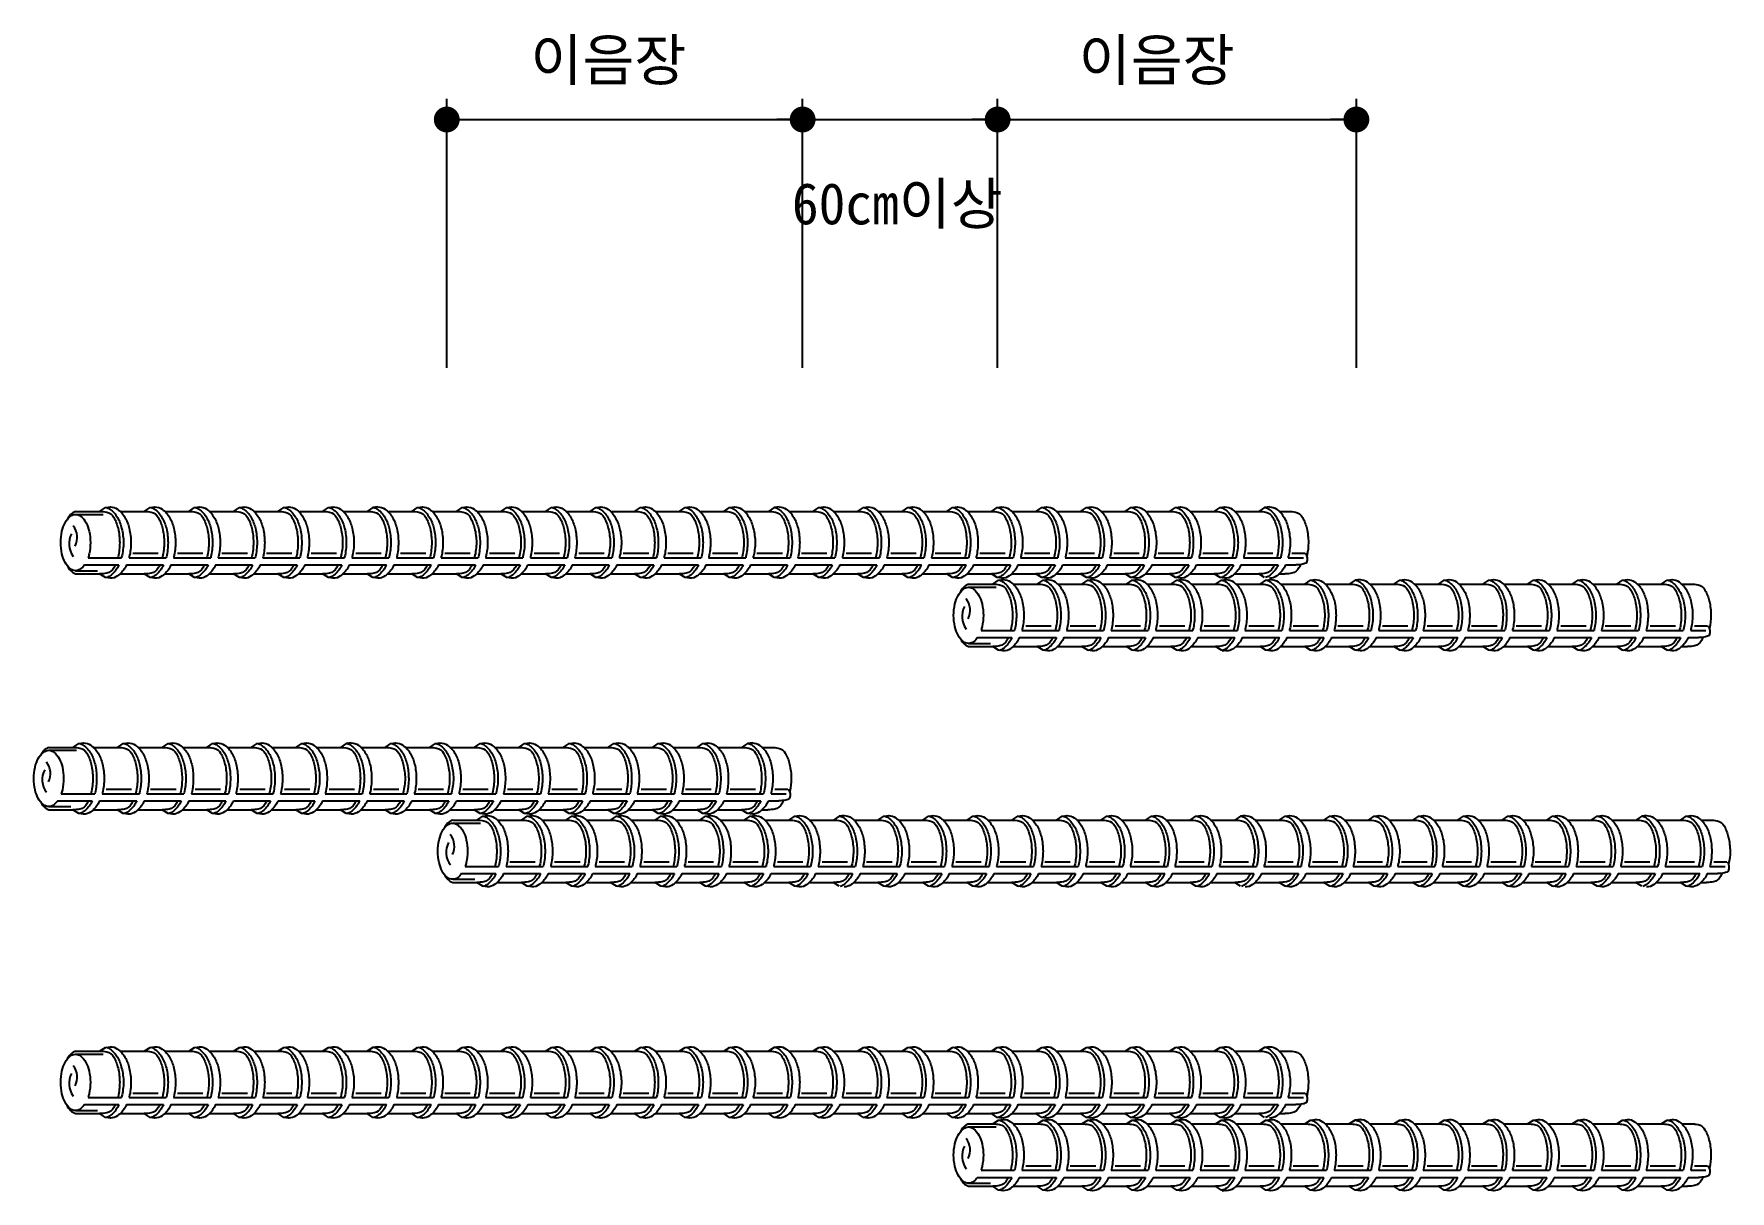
# Model space of a CAD drawing. Header units: millimetres. Extents: x 0 to 10247, y 0 to 6989.
import ezdxf

# ---------------------------------------------------------------- set-up
doc = ezdxf.new("R2010")
doc.units = ezdxf.units.MM
for name, color, linetype in [('1', 1, 'Continuous'), ('2', 2, 'Continuous'), ('4', 4, 'Continuous')]:
    doc.layers.add(name, color=color, linetype=linetype)
doc.styles.add('돋움체', font='DotumChe.ttf')

msp = doc.modelspace()

# ---------------------------------------------------------------- texts
at = {"layer": '2', "style": '돋움체'}
for s, p in [('이음장', (3000, 6707)), ('이음장', (6312, 6707)), ('60cm이상', (4579, 5839))]:
    msp.add_text(s, height=250, rotation=0, dxfattribs=at).set_placement(p)

# ---------------------------------------------------------------- blocks, each defined once
blk = doc.blocks.new('_Dot')
at = {"color": 0, "linetype": 'ByBlock', "lineweight": -2}
blk.add_line((-0.5, 0), (-1, 0), dxfattribs=at)
at = {"color": 0, "linetype": 'ByBlock', "const_width": 0.5}
blk.add_lwpolyline([(-0.25, 0, 1), (0.25, 0, 1)], format="xyb", close=True, dxfattribs=at)

# ---------------------------------------------------------------- linework, layer by layer
at = {"layer": '1'}
for p, q in [((2494, 4972), (2494, 6597)), ((4644, 4972), (4644, 6597)), ((5822, 4972), (5822, 6597)), ((7989, 4972), (7989, 6597)), ((2650, 6472), (7989, 6472))]:
    msp.add_line(p, q, dxfattribs=at)
for p in [(4644, 6472), (5822, 6472), (7989, 6472)]:
    msp.add_point(p, dxfattribs=at)
at = {"layer": '4'}
for p, q in [((252, 4105), (398, 4105)), ((521, 4105), (667, 4105)), ((790, 4105), (936, 4105)), ((1060, 4105), (1206, 4105)), ((1329, 4105), (1475, 4105)), ((1598, 4105), (1744, 4105)), ((1868, 4105), (2014, 4105)), ((2048, 4128), (2013, 4105)), ((2078, 4132), (2048, 4128)), ((2137, 4105), (2283, 4105)), ((2406, 4105), (2552, 4105)), ((2676, 4105), (2822, 4105)), ((2945, 4105), (3091, 4105)), ((3214, 4105), (3360, 4105)), ((3484, 4105), (3630, 4105)), ((3753, 4105), (3899, 4105)), ((4022, 4105), (4168, 4105)), ((4292, 4105), (4438, 4105)), ((4472, 4128), (4437, 4105)), ((4502, 4132), (4472, 4128)), ((4561, 4105), (4707, 4105)), ((4830, 4105), (4976, 4105)), ((5100, 4105), (5246, 4105)), ((5369, 4105), (5515, 4105)), ((5638, 4105), (5784, 4105)), ((5907, 4105), (6054, 4105)), ((6177, 4105), (6323, 4105)), ((6446, 4105), (6592, 4105)), ((6715, 4105), (6861, 4105)), ((6985, 4105), (7131, 4105)), ((7254, 4105), (7400, 4105)), ((7435, 4128), (7400, 4105)), ((7464, 4132), (7435, 4128)), ((7523, 4105), (7601, 4105)), ((252, 4087), (419, 4087)), ((327, 3825), (529, 3825)), ((575, 3825), (798, 3825)), ((598, 3852), (751, 3852)), ((844, 3825), (1068, 3825)), ((867, 3852), (1020, 3852)), ((1113, 3825), (1337, 3825)), ((1136, 3852), (1290, 3852)), ((1383, 3825), (1606, 3825)), ((1406, 3852), (1559, 3852)), ((1652, 3825), (1876, 3825)), ((1675, 3852), (1828, 3852)), ((1921, 3825), (2145, 3825)), ((1944, 3852), (2098, 3852)), ((2191, 3825), (2414, 3825)), ((2214, 3852), (2367, 3852)), ((2460, 3825), (2684, 3825)), ((2483, 3852), (2636, 3852)), ((2729, 3825), (2953, 3825)), ((2752, 3852), (2906, 3852)), ((2999, 3825), (3222, 3825)), ((3022, 3852), (3175, 3852)), ((3268, 3825), (3492, 3825)), ((3291, 3852), (3444, 3852)), ((3537, 3825), (3761, 3825)), ((3560, 3852), (3714, 3852)), ((3807, 3825), (4030, 3825)), ((3830, 3852), (3983, 3852)), ((4076, 3825), (4300, 3825)), ((4099, 3852), (4252, 3852)), ((4345, 3825), (4569, 3825)), ((4368, 3852), (4522, 3852)), ((4614, 3825), (4838, 3825)), ((4638, 3852), (4791, 3852)), ((4884, 3825), (5108, 3825)), ((4907, 3852), (5060, 3852)), ((5153, 3825), (5377, 3825)), ((5176, 3852), (5330, 3852)), ((5422, 3825), (5646, 3825)), ((5445, 3852), (5599, 3852)), ((5692, 3825), (5916, 3825)), ((5715, 3852), (5868, 3852)), ((5961, 3825), (6185, 3825)), ((5984, 3852), (6138, 3852)), ((6230, 3825), (6454, 3825)), ((6253, 3852), (6407, 3852)), ((6500, 3825), (6724, 3825)), ((6523, 3852), (6676, 3852)), ((6769, 3825), (6993, 3825)), ((6792, 3852), (6946, 3852)), ((7038, 3825), (7262, 3825)), ((7061, 3852), (7215, 3852)), ((7308, 3825), (7532, 3825)), ((7331, 3852), (7484, 3852)), ((7577, 3825), (7669, 3825)), ((7600, 3852), (7679, 3852)), ((252, 3747), (385, 3747)), ((252, 3728), (398, 3728)), ((306, 3782), (513, 3782)), ((521, 3728), (667, 3728)), ((559, 3782), (783, 3782)), ((790, 3728), (936, 3728)), ((828, 3782), (1052, 3782)), ((1060, 3728), (1206, 3728)), ((1098, 3782), (1321, 3782)), ((1329, 3728), (1475, 3728)), ((1367, 3782), (1591, 3782)), ((1598, 3728), (1744, 3728)), ((1636, 3782), (1860, 3782)), ((1868, 3728), (2014, 3728)), ((1906, 3782), (2129, 3782)), ((2048, 3706), (2013, 3728)), ((2078, 3701), (2048, 3706)), ((2137, 3728), (2283, 3728)), ((2175, 3782), (2399, 3782)), ((2406, 3728), (2552, 3728)), ((2444, 3782), (2668, 3782)), ((2676, 3728), (2822, 3728)), ((2714, 3782), (2937, 3782)), ((2945, 3728), (3091, 3728)), ((2983, 3782), (3207, 3782)), ((3214, 3728), (3360, 3728)), ((3252, 3782), (3476, 3782)), ((3484, 3728), (3630, 3728)), ((3522, 3782), (3745, 3782)), ((3753, 3728), (3899, 3728)), ((3791, 3782), (4015, 3782)), ((4022, 3728), (4168, 3728)), ((4060, 3782), (4284, 3782)), ((4292, 3728), (4438, 3728)), ((4329, 3782), (4553, 3782)), ((4472, 3706), (4437, 3728)), ((4502, 3701), (4472, 3706)), ((4561, 3728), (4707, 3728)), ((4599, 3782), (4823, 3782)), ((4830, 3728), (4976, 3728)), ((4868, 3782), (5092, 3782)), ((5100, 3728), (5246, 3728)), ((5137, 3782), (5361, 3782)), ((5369, 3728), (5515, 3728)), ((5407, 3782), (5631, 3782)), ((5638, 3728), (5784, 3728)), ((5676, 3782), (5900, 3782)), ((5907, 3728), (6054, 3728)), ((5945, 3782), (6169, 3782)), ((6177, 3728), (6323, 3728)), ((6215, 3782), (6439, 3782)), ((6446, 3728), (6592, 3728)), ((6484, 3782), (6708, 3782)), ((6715, 3728), (6861, 3728)), ((6753, 3782), (6977, 3782)), ((6926, 3701), (6896, 3706)), ((6985, 3728), (7131, 3728)), ((7023, 3782), (7247, 3782)), ((7254, 3728), (7400, 3728)), ((7292, 3782), (7516, 3782)), ((7435, 3706), (7400, 3728)), ((7523, 3728), (7558, 3728)), ((7561, 3782), (7624, 3782)), ((8011, 3693), (7982, 3689)), ((5646, 3666), (5792, 3666)), ((5646, 3647), (5813, 3647)), ((5915, 3666), (6061, 3666)), ((6185, 3666), (6331, 3666)), ((6454, 3666), (6600, 3666)), ((6723, 3666), (6869, 3666)), ((6993, 3666), (7139, 3666)), ((7262, 3666), (7408, 3666)), ((7531, 3666), (7677, 3666)), ((7801, 3666), (7947, 3666)), ((7982, 3689), (7946, 3666)), ((8070, 3666), (8216, 3666)), ((8339, 3666), (8485, 3666)), ((8609, 3666), (8755, 3666)), ((8878, 3666), (9024, 3666)), ((9147, 3666), (9293, 3666)), ((9417, 3666), (9563, 3666)), ((9686, 3666), (9832, 3666)), ((9955, 3666), (10033, 3666)), ((5722, 3386), (5923, 3386)), ((5969, 3386), (6193, 3386)), ((5992, 3413), (6145, 3413)), ((6238, 3386), (6462, 3386)), ((6261, 3413), (6415, 3413)), ((6508, 3386), (6731, 3386)), ((6531, 3413), (6684, 3413)), ((6777, 3386), (7001, 3386)), ((6800, 3413), (6953, 3413)), ((7046, 3386), (7270, 3386)), ((7069, 3413), (7223, 3413)), ((7316, 3386), (7539, 3386)), ((7339, 3413), (7492, 3413)), ((7585, 3386), (7809, 3386)), ((7608, 3413), (7761, 3413)), ((7854, 3386), (8078, 3386)), ((7877, 3413), (8031, 3413)), ((8124, 3386), (8347, 3386)), ((8147, 3413), (8300, 3413)), ((8393, 3386), (8617, 3386)), ((8416, 3413), (8569, 3413)), ((8662, 3386), (8886, 3386)), ((8685, 3413), (8839, 3413)), ((8932, 3386), (9155, 3386)), ((8955, 3413), (9108, 3413)), ((9201, 3386), (9425, 3386)), ((9224, 3413), (9377, 3413)), ((9470, 3386), (9694, 3386)), ((9493, 3413), (9647, 3413)), ((9740, 3386), (9963, 3386)), ((9763, 3413), (9916, 3413)), ((10009, 3386), (10101, 3386)), ((10032, 3413), (10111, 3413)), ((5646, 3308), (5779, 3308)), ((5646, 3289), (5792, 3289)), ((5700, 3343), (5908, 3343)), ((5915, 3289), (6061, 3289)), ((5953, 3343), (6177, 3343)), ((6185, 3289), (6331, 3289)), ((6223, 3343), (6446, 3343)), ((6454, 3289), (6600, 3289)), ((6492, 3343), (6716, 3343)), ((6723, 3289), (6869, 3289)), ((6761, 3343), (6985, 3343)), ((6993, 3289), (7139, 3289)), ((7031, 3343), (7254, 3343)), ((7262, 3289), (7408, 3289)), ((7300, 3343), (7524, 3343)), ((7531, 3289), (7677, 3289)), ((7569, 3343), (7793, 3343)), ((7801, 3289), (7947, 3289)), ((7839, 3343), (8062, 3343)), ((7982, 3266), (7946, 3289)), ((8070, 3289), (8216, 3289)), ((8108, 3343), (8332, 3343)), ((8339, 3289), (8485, 3289)), ((8377, 3343), (8601, 3343)), ((8609, 3289), (8755, 3289)), ((8647, 3343), (8870, 3343)), ((8878, 3289), (9024, 3289)), ((8916, 3343), (9140, 3343)), ((9147, 3289), (9293, 3289)), ((9185, 3343), (9409, 3343)), ((9417, 3289), (9563, 3289)), ((9455, 3343), (9678, 3343)), ((9686, 3289), (9832, 3289)), ((9724, 3343), (9948, 3343)), ((9955, 3289), (9990, 3289)), ((9993, 3343), (10055, 3343)), ((7203, 3264), (7178, 3260)), ((8011, 3262), (7982, 3266)), ((90, 2680), (236, 2680)), ((359, 2680), (505, 2680)), ((629, 2680), (775, 2680)), ((898, 2680), (1044, 2680)), ((1167, 2680), (1313, 2680)), ((1437, 2680), (1583, 2680)), ((1706, 2680), (1852, 2680)), ((1887, 2703), (1852, 2680)), ((1916, 2707), (1887, 2703)), ((1975, 2680), (2121, 2680)), ((2245, 2680), (2391, 2680)), ((2514, 2680), (2660, 2680)), ((2783, 2680), (2929, 2680)), ((3053, 2680), (3199, 2680)), ((3322, 2680), (3468, 2680)), ((3591, 2680), (3737, 2680)), ((3861, 2680), (4007, 2680)), ((4130, 2680), (4276, 2680)), ((4311, 2703), (4275, 2680)), ((4340, 2707), (4311, 2703)), ((4399, 2680), (4477, 2680)), ((90, 2662), (257, 2662)), ((144, 2357), (351, 2357)), ((165, 2400), (367, 2400)), ((397, 2357), (621, 2357)), ((413, 2400), (637, 2400)), ((436, 2427), (589, 2427)), ((667, 2357), (890, 2357)), ((682, 2400), (906, 2400)), ((705, 2427), (859, 2427)), ((936, 2357), (1160, 2357)), ((952, 2400), (1175, 2400)), ((975, 2427), (1128, 2427)), ((1205, 2357), (1429, 2357)), ((1221, 2400), (1445, 2400)), ((1244, 2427), (1397, 2427)), ((1475, 2357), (1698, 2357)), ((1490, 2400), (1714, 2400)), ((1513, 2427), (1667, 2427)), ((1744, 2357), (1968, 2357)), ((1760, 2400), (1983, 2400)), ((1783, 2427), (1936, 2427)), ((2013, 2357), (2237, 2357)), ((2029, 2400), (2253, 2400)), ((2052, 2427), (2205, 2427)), ((2283, 2357), (2506, 2357)), ((2298, 2400), (2522, 2400)), ((2321, 2427), (2475, 2427)), ((2552, 2357), (2776, 2357)), ((2568, 2400), (2791, 2400)), ((2591, 2427), (2744, 2427)), ((2821, 2357), (3045, 2357)), ((2837, 2400), (3061, 2400)), ((2860, 2427), (3013, 2427)), ((3091, 2357), (3314, 2357)), ((3106, 2400), (3330, 2400)), ((3129, 2427), (3283, 2427)), ((3360, 2357), (3584, 2357)), ((3376, 2400), (3599, 2400)), ((3399, 2427), (3552, 2427)), ((3629, 2357), (3853, 2357)), ((3645, 2400), (3869, 2400)), ((3668, 2427), (3821, 2427)), ((3899, 2357), (4122, 2357)), ((3914, 2400), (4138, 2400)), ((3937, 2427), (4091, 2427)), ((4168, 2357), (4392, 2357)), ((4184, 2400), (4407, 2400)), ((4207, 2427), (4360, 2427)), ((4437, 2357), (4500, 2357)), ((4453, 2400), (4545, 2400)), ((4476, 2427), (4555, 2427)), ((90, 2322), (222, 2322)), ((90, 2303), (236, 2303)), ((359, 2303), (505, 2303)), ((629, 2303), (775, 2303)), ((898, 2303), (1044, 2303)), ((1167, 2303), (1313, 2303)), ((1437, 2303), (1583, 2303)), ((1706, 2303), (1852, 2303)), ((1887, 2281), (1852, 2303)), ((1916, 2276), (1887, 2281)), ((1975, 2303), (2121, 2303)), ((2245, 2303), (2391, 2303)), ((2514, 2303), (2660, 2303)), ((2783, 2303), (2929, 2303)), ((3053, 2303), (3199, 2303)), ((3322, 2303), (3468, 2303)), ((3591, 2303), (3737, 2303)), ((3861, 2303), (4007, 2303)), ((4130, 2303), (4276, 2303)), ((4311, 2281), (4275, 2303)), ((4340, 2276), (4311, 2281)), ((4399, 2303), (4434, 2303)), ((4865, 2264), (4830, 2241)), ((4895, 2268), (4865, 2264)), ((7289, 2264), (7254, 2241)), ((7318, 2268), (7289, 2264)), ((9713, 2264), (9678, 2241)), ((9742, 2268), (9713, 2264)), ((2530, 2241), (2676, 2241)), ((2530, 2222), (2697, 2222)), ((2799, 2241), (2945, 2241)), ((3068, 2241), (3214, 2241)), ((3338, 2241), (3484, 2241)), ((3607, 2241), (3753, 2241)), ((3876, 2241), (4022, 2241)), ((4146, 2241), (4292, 2241)), ((4415, 2241), (4561, 2241)), ((4684, 2241), (4830, 2241)), ((4954, 2241), (5100, 2241)), ((5223, 2241), (5369, 2241)), ((5492, 2241), (5638, 2241)), ((5762, 2241), (5908, 2241)), ((6031, 2241), (6177, 2241)), ((6300, 2241), (6446, 2241)), ((6570, 2241), (6716, 2241)), ((6839, 2241), (6985, 2241)), ((7108, 2241), (7254, 2241)), ((7378, 2241), (7524, 2241)), ((7647, 2241), (7793, 2241)), ((7916, 2241), (8062, 2241)), ((8186, 2241), (8332, 2241)), ((8455, 2241), (8601, 2241)), ((8724, 2241), (8870, 2241)), ((8994, 2241), (9140, 2241)), ((9263, 2241), (9409, 2241)), ((9532, 2241), (9678, 2241)), ((9802, 2241), (9948, 2241)), ((10071, 2241), (10148, 2241)), ((2605, 1961), (2807, 1961)), ((2853, 1961), (3076, 1961)), ((2876, 1988), (3029, 1988)), ((3122, 1961), (3346, 1961)), ((3145, 1988), (3299, 1988)), ((3391, 1961), (3615, 1961)), ((3414, 1988), (3568, 1988)), ((3661, 1961), (3884, 1961)), ((3684, 1988), (3837, 1988)), ((3930, 1961), (4154, 1961)), ((3953, 1988), (4106, 1988)), ((4199, 1961), (4423, 1961)), ((4222, 1988), (4376, 1988)), ((4469, 1961), (4692, 1961)), ((4492, 1988), (4645, 1988)), ((4738, 1961), (4962, 1961)), ((4761, 1988), (4914, 1988)), ((5007, 1961), (5231, 1961)), ((5030, 1988), (5184, 1988)), ((5277, 1961), (5500, 1961)), ((5300, 1988), (5453, 1988)), ((5546, 1961), (5770, 1961)), ((5569, 1988), (5722, 1988)), ((5815, 1961), (6039, 1961)), ((5838, 1988), (5992, 1988)), ((6085, 1961), (6308, 1961)), ((6108, 1988), (6261, 1988)), ((6354, 1961), (6578, 1961)), ((6377, 1988), (6530, 1988)), ((6623, 1961), (6847, 1961)), ((6646, 1988), (6800, 1988)), ((6893, 1961), (7116, 1961)), ((6916, 1988), (7069, 1988)), ((7162, 1961), (7386, 1961)), ((7185, 1988), (7338, 1988)), ((7431, 1961), (7655, 1961)), ((7454, 1988), (7608, 1988)), ((7701, 1961), (7924, 1961)), ((7724, 1988), (7877, 1988)), ((7970, 1961), (8194, 1961)), ((7993, 1988), (8146, 1988)), ((8239, 1961), (8463, 1961)), ((8262, 1988), (8416, 1988)), ((8509, 1961), (8732, 1961)), ((8532, 1988), (8685, 1988)), ((8778, 1961), (9002, 1961)), ((8801, 1988), (8954, 1988)), ((9047, 1961), (9271, 1961)), ((9070, 1988), (9224, 1988)), ((9317, 1961), (9540, 1961)), ((9340, 1988), (9493, 1988)), ((9586, 1961), (9810, 1961)), ((9609, 1988), (9762, 1988)), ((9855, 1961), (10079, 1961)), ((9878, 1988), (10032, 1988)), ((10124, 1961), (10216, 1961)), ((10148, 1988), (10227, 1988)), ((2530, 1883), (2663, 1883)), ((2530, 1864), (2676, 1864)), ((2584, 1918), (2791, 1918)), ((2799, 1864), (2945, 1864)), ((2837, 1918), (3061, 1918)), ((3068, 1864), (3214, 1864)), ((3106, 1918), (3330, 1918)), ((3338, 1864), (3484, 1864)), ((3376, 1918), (3599, 1918)), ((3607, 1864), (3753, 1864)), ((3645, 1918), (3869, 1918)), ((3876, 1864), (4022, 1864)), ((3914, 1918), (4138, 1918)), ((4146, 1864), (4292, 1864)), ((4184, 1918), (4407, 1918)), ((4415, 1864), (4561, 1864)), ((4453, 1918), (4677, 1918)), ((4684, 1864), (4830, 1864)), ((4722, 1918), (4946, 1918)), ((4865, 1841), (4830, 1864)), ((4954, 1864), (5100, 1864)), ((4992, 1918), (5215, 1918)), ((5223, 1864), (5369, 1864)), ((5261, 1918), (5485, 1918)), ((5492, 1864), (5638, 1864)), ((5530, 1918), (5754, 1918)), ((5762, 1864), (5908, 1864)), ((5800, 1918), (6023, 1918)), ((6031, 1864), (6177, 1864)), ((6069, 1918), (6293, 1918)), ((6300, 1864), (6446, 1864)), ((6338, 1918), (6562, 1918)), ((6570, 1864), (6716, 1864)), ((6608, 1918), (6831, 1918)), ((6839, 1864), (6985, 1864)), ((6877, 1918), (7101, 1918)), ((7108, 1864), (7254, 1864)), ((7146, 1918), (7370, 1918)), ((7289, 1841), (7254, 1864)), ((7378, 1864), (7524, 1864)), ((7416, 1918), (7639, 1918)), ((7647, 1864), (7793, 1864)), ((7685, 1918), (7909, 1918)), ((7916, 1864), (8062, 1864)), ((7954, 1918), (8178, 1918)), ((8186, 1864), (8332, 1864)), ((8224, 1918), (8447, 1918)), ((8455, 1864), (8601, 1864)), ((8493, 1918), (8717, 1918)), ((8724, 1864), (8870, 1864)), ((8762, 1918), (8986, 1918)), ((8994, 1864), (9140, 1864)), ((9032, 1918), (9255, 1918)), ((9263, 1864), (9409, 1864)), ((9301, 1918), (9525, 1918)), ((9532, 1864), (9678, 1864)), ((9570, 1918), (9794, 1918)), ((9713, 1841), (9678, 1864)), ((9802, 1864), (9948, 1864)), ((9839, 1918), (10063, 1918)), ((10071, 1864), (10105, 1864)), ((10109, 1918), (10171, 1918)), ((251, 845), (397, 845)), ((251, 826), (418, 826)), ((521, 845), (667, 845)), ((790, 845), (936, 845)), ((1060, 845), (1206, 845)), ((1329, 845), (1475, 845)), ((1598, 845), (1744, 845)), ((1868, 845), (2014, 845)), ((2048, 868), (2013, 845)), ((2078, 872), (2048, 868)), ((2137, 845), (2283, 845)), ((2406, 845), (2552, 845)), ((2676, 845), (2822, 845)), ((2945, 845), (3091, 845)), ((3214, 845), (3360, 845)), ((3484, 845), (3630, 845)), ((3753, 845), (3899, 845)), ((4022, 845), (4168, 845)), ((4292, 845), (4438, 845)), ((4472, 868), (4437, 845)), ((4502, 872), (4472, 868)), ((4561, 845), (4707, 845)), ((4830, 845), (4976, 845)), ((5100, 845), (5246, 845)), ((5369, 845), (5515, 845)), ((5638, 845), (5784, 845)), ((5907, 845), (6054, 845)), ((6177, 845), (6323, 845)), ((6446, 845), (6592, 845)), ((6715, 845), (6861, 845)), ((6985, 845), (7131, 845)), ((7254, 845), (7400, 845)), ((7435, 868), (7400, 845)), ((7464, 872), (7435, 868)), ((7523, 845), (7601, 845)), ((305, 522), (513, 522)), ((327, 565), (529, 565)), ((559, 522), (783, 522)), ((575, 565), (798, 565)), ((598, 592), (751, 592)), ((828, 522), (1052, 522)), ((844, 565), (1068, 565)), ((867, 592), (1020, 592)), ((1098, 522), (1321, 522)), ((1113, 565), (1337, 565)), ((1136, 592), (1290, 592)), ((1367, 522), (1591, 522)), ((1383, 565), (1606, 565)), ((1406, 592), (1559, 592)), ((1636, 522), (1860, 522)), ((1652, 565), (1876, 565)), ((1675, 592), (1828, 592)), ((1906, 522), (2129, 522)), ((1921, 565), (2145, 565)), ((1944, 592), (2098, 592)), ((2175, 522), (2399, 522)), ((2191, 565), (2414, 565)), ((2214, 592), (2367, 592)), ((2444, 522), (2668, 522)), ((2460, 565), (2684, 565)), ((2483, 592), (2636, 592)), ((2714, 522), (2937, 522)), ((2729, 565), (2953, 565)), ((2752, 592), (2906, 592)), ((2983, 522), (3207, 522)), ((2999, 565), (3222, 565)), ((3022, 592), (3175, 592)), ((3252, 522), (3476, 522)), ((3268, 565), (3492, 565)), ((3291, 592), (3444, 592)), ((3522, 522), (3745, 522)), ((3537, 565), (3761, 565)), ((3560, 592), (3714, 592)), ((3791, 522), (4015, 522)), ((3807, 565), (4030, 565)), ((3830, 592), (3983, 592)), ((4060, 522), (4284, 522)), ((4076, 565), (4300, 565)), ((4099, 592), (4252, 592)), ((4329, 522), (4553, 522)), ((4345, 565), (4569, 565)), ((4368, 592), (4522, 592)), ((4599, 522), (4823, 522)), ((4614, 565), (4838, 565)), ((4638, 592), (4791, 592)), ((4868, 522), (5092, 522)), ((4884, 565), (5108, 565)), ((4907, 592), (5060, 592)), ((5137, 522), (5361, 522)), ((5153, 565), (5377, 565)), ((5176, 592), (5330, 592)), ((5407, 522), (5631, 522)), ((5422, 565), (5646, 565)), ((5445, 592), (5599, 592)), ((5676, 522), (5900, 522)), ((5692, 565), (5916, 565)), ((5715, 592), (5868, 592)), ((5945, 522), (6169, 522)), ((5961, 565), (6185, 565)), ((5984, 592), (6138, 592)), ((6215, 522), (6439, 522)), ((6230, 565), (6454, 565)), ((6253, 592), (6407, 592)), ((6484, 522), (6708, 522)), ((6500, 565), (6724, 565)), ((6523, 592), (6676, 592)), ((6753, 522), (6977, 522)), ((6769, 565), (6993, 565)), ((6792, 592), (6946, 592)), ((7023, 522), (7247, 522)), ((7038, 565), (7262, 565)), ((7061, 592), (7215, 592)), ((7292, 522), (7516, 522)), ((7308, 565), (7532, 565)), ((7331, 592), (7484, 592)), ((7561, 522), (7624, 522)), ((7577, 565), (7669, 565)), ((7600, 592), (7679, 592)), ((251, 487), (384, 487)), ((251, 468), (397, 468)), ((521, 468), (667, 468)), ((790, 468), (936, 468)), ((1060, 468), (1206, 468)), ((1329, 468), (1475, 468)), ((1598, 468), (1744, 468)), ((1868, 468), (2014, 468)), ((2048, 445), (2013, 468)), ((2078, 441), (2048, 445)), ((2137, 468), (2283, 468)), ((2406, 468), (2552, 468)), ((2676, 468), (2822, 468)), ((2945, 468), (3091, 468)), ((3214, 468), (3360, 468)), ((3484, 468), (3630, 468)), ((3753, 468), (3899, 468)), ((4022, 468), (4168, 468)), ((4292, 468), (4438, 468)), ((4472, 445), (4437, 468)), ((4502, 441), (4472, 445)), ((4561, 468), (4707, 468)), ((4830, 468), (4976, 468)), ((5100, 468), (5246, 468)), ((5369, 468), (5515, 468)), ((5638, 468), (5784, 468)), ((5907, 468), (6054, 468)), ((6177, 468), (6323, 468)), ((6446, 468), (6592, 468)), ((6715, 468), (6861, 468)), ((6926, 441), (6896, 445)), ((6985, 468), (7131, 468)), ((7254, 468), (7400, 468)), ((7435, 445), (7400, 468)), ((7523, 468), (7558, 468)), ((7982, 428), (7946, 406)), ((8011, 433), (7982, 428)), ((5646, 406), (5792, 406)), ((5646, 387), (5813, 387)), ((5915, 406), (6061, 406)), ((6185, 406), (6331, 406)), ((6454, 406), (6600, 406)), ((6723, 406), (6869, 406)), ((6993, 406), (7139, 406)), ((7262, 406), (7408, 406)), ((7531, 406), (7677, 406)), ((7801, 406), (7947, 406)), ((8070, 406), (8216, 406)), ((8339, 406), (8485, 406)), ((8609, 406), (8755, 406)), ((8878, 406), (9024, 406)), ((9147, 406), (9293, 406)), ((9417, 406), (9563, 406)), ((9686, 406), (9832, 406)), ((9955, 406), (10033, 406)), ((5722, 126), (5923, 126)), ((5969, 126), (6193, 126)), ((5992, 152), (6145, 152)), ((6238, 126), (6462, 126)), ((6261, 152), (6415, 152)), ((6508, 126), (6731, 126)), ((6531, 152), (6684, 152)), ((6777, 126), (7001, 126)), ((6800, 152), (6953, 152)), ((7046, 126), (7270, 126)), ((7069, 152), (7223, 152)), ((7316, 126), (7539, 126)), ((7339, 152), (7492, 152)), ((7585, 126), (7809, 126)), ((7608, 152), (7761, 152)), ((7854, 126), (8078, 126)), ((7877, 152), (8031, 152)), ((8124, 126), (8347, 126)), ((8147, 152), (8300, 152)), ((8393, 126), (8617, 126)), ((8416, 152), (8569, 152)), ((8662, 126), (8886, 126)), ((8685, 152), (8839, 152)), ((8932, 126), (9155, 126)), ((8955, 152), (9108, 152)), ((9201, 126), (9425, 126)), ((9224, 152), (9377, 152)), ((9470, 126), (9694, 126)), ((9493, 152), (9647, 152)), ((9740, 126), (9963, 126)), ((9763, 152), (9916, 152)), ((10009, 126), (10101, 126)), ((10032, 152), (10111, 152)), ((5646, 47), (5779, 47)), ((5646, 29), (5792, 29)), ((5700, 82), (5908, 82)), ((5915, 29), (6061, 29)), ((5953, 82), (6177, 82)), ((6185, 29), (6331, 29)), ((6223, 82), (6446, 82)), ((6454, 29), (6600, 29)), ((6492, 82), (6716, 82)), ((6723, 29), (6869, 29)), ((6761, 82), (6985, 82)), ((6993, 29), (7139, 29)), ((7031, 82), (7254, 82)), ((7203, 4), (7178, 0)), ((7262, 29), (7408, 29)), ((7300, 82), (7524, 82)), ((7531, 29), (7677, 29)), ((7569, 82), (7793, 82)), ((7801, 29), (7947, 29)), ((7839, 82), (8062, 82)), ((7982, 6), (7946, 29)), ((8011, 2), (7982, 6)), ((8070, 29), (8216, 29)), ((8108, 82), (8332, 82)), ((8339, 29), (8485, 29)), ((8377, 82), (8601, 82)), ((8609, 29), (8755, 29)), ((8647, 82), (8870, 82)), ((8878, 29), (9024, 29)), ((8916, 82), (9140, 82)), ((9147, 29), (9293, 29)), ((9185, 82), (9409, 82)), ((9417, 29), (9563, 29)), ((9455, 82), (9678, 82)), ((9686, 29), (9832, 29)), ((9724, 82), (9948, 82)), ((9955, 29), (9990, 29)), ((9993, 82), (10055, 82))]:
    msp.add_line(p, q, dxfattribs=at)
for points in [[(397, 4105), (433, 4128), (462, 4132, -0.156984), (505, 4118, -0.106606), (550, 4069, -0.072284), (576, 4003, -0.05869), (586, 3917, -0.05869), (576, 3830, -0.005285), (575, 3825, -0.106606)], [(397, 4105, -0.047901), (440, 4101, -0.22525), (482, 4069, -0.072284), (508, 4003, -0.05869), (518, 3917, -0.05869), (508, 3830, -0.005285), (507, 3825, -0.22525)], [(438, 4129, -0.080536), (460, 4118, -0.106606), (504, 4069, -0.072284), (530, 4003, -0.05869), (541, 3917, -0.05869), (530, 3830, -0.005285), (529, 3825, -0.106606)], [(667, 4105), (702, 4128), (731, 4132, -0.156984), (775, 4118, -0.106606), (819, 4069, -0.072284), (845, 4003, -0.05869), (855, 3917, -0.05869), (845, 3830, -0.005285), (844, 3825, -0.106606)], [(667, 4105, -0.047901), (709, 4101, -0.22525), (751, 4069, -0.072284), (777, 4003, -0.05869), (787, 3917, -0.05869), (777, 3830, -0.005285), (776, 3825, -0.22525)], [(708, 4129, -0.080536), (729, 4118, -0.106606), (773, 4069, -0.072284), (800, 4003, -0.05869), (810, 3917, -0.05869), (800, 3830, -0.005285), (798, 3825, -0.106606)], [(936, 4105), (971, 4128), (1000, 4132, -0.156984), (1044, 4118, -0.106606), (1088, 4069, -0.072284), (1115, 4003, -0.05869), (1125, 3917, -0.05869), (1115, 3830, -0.005285), (1113, 3825, -0.106606)], [(936, 4105, -0.047901), (978, 4101, -0.22525), (1020, 4069, -0.072284), (1046, 4003, -0.05869), (1057, 3917, -0.05869), (1046, 3830, -0.005285), (1045, 3825, -0.22525)], [(977, 4129, -0.080536), (998, 4118, -0.106606), (1043, 4069, -0.072284), (1069, 4003, -0.05869), (1079, 3917, -0.05869), (1069, 3830, -0.005285), (1068, 3825, -0.106606)], [(1205, 4105), (1241, 4128), (1270, 4132, -0.156984), (1313, 4118, -0.106606), (1358, 4069, -0.072284), (1384, 4003, -0.05869), (1394, 3917, -0.05869), (1384, 3830, -0.005285), (1383, 3825, -0.106606)], [(1205, 4105, -0.047901), (1248, 4101, -0.22525), (1290, 4069, -0.072284), (1316, 4003, -0.05869), (1326, 3917, -0.05869), (1316, 3830, -0.005285), (1314, 3825, -0.22525)], [(1246, 4129, -0.080536), (1268, 4118, -0.106606), (1312, 4069, -0.072284), (1338, 4003, -0.05869), (1348, 3917, -0.05869), (1338, 3830, -0.005285), (1337, 3825, -0.106606)], [(1474, 4105), (1510, 4128), (1539, 4132, -0.156984), (1583, 4118, -0.106606), (1627, 4069, -0.072284), (1653, 4003, -0.05869), (1663, 3917, -0.05869), (1653, 3830, -0.005285), (1652, 3825, -0.106606)], [(1474, 4105, -0.047901), (1517, 4101, -0.22525), (1559, 4069, -0.072284), (1585, 4003, -0.05869), (1595, 3917, -0.05869), (1585, 3830, -0.005285), (1584, 3825, -0.22525)], [(1516, 4129, -0.080536), (1537, 4118, -0.106606), (1581, 4069, -0.072284), (1608, 4003, -0.05869), (1618, 3917, -0.05869), (1608, 3830, -0.005285), (1606, 3825, -0.106606)], [(1744, 4105), (1779, 4128), (1808, 4132, -0.156984), (1852, 4118, -0.106606), (1896, 4069, -0.072284), (1923, 4003, -0.05869), (1933, 3917, -0.05869), (1923, 3830, -0.005285), (1921, 3825, -0.106606)], [(1744, 4105, -0.047901), (1786, 4101, -0.22525), (1828, 4069, -0.072284), (1854, 4003, -0.05869), (1865, 3917, -0.05869), (1854, 3830, -0.005285), (1853, 3825, -0.22525)], [(1785, 4129, -0.080536), (1806, 4118, -0.106606), (1851, 4069, -0.072284), (1877, 4003, -0.05869), (1887, 3917, -0.05869), (1877, 3830, -0.005285), (1876, 3825, -0.106606)], [(2013, 4105, -0.047901), (2056, 4101, -0.22525), (2098, 4069, -0.072284), (2124, 4003, -0.05869), (2134, 3917, -0.05869), (2124, 3830, -0.005285), (2122, 3825, -0.22525)], [(2054, 4129, -0.080536), (2076, 4118, -0.106606), (2120, 4069, -0.072284), (2146, 4003, -0.05869), (2156, 3917, -0.05869), (2146, 3830, -0.005285), (2145, 3825, -0.106606)], [(2078, 4132, -0.156984), (2121, 4118, -0.106606), (2166, 4069, -0.072284), (2192, 4003, -0.05869), (2202, 3917, -0.05869), (2192, 3830, -0.005285), (2191, 3825, -0.106606)], [(2282, 4105), (2318, 4128), (2347, 4132, -0.156984), (2390, 4118, -0.106606), (2435, 4069, -0.072284), (2461, 4003, -0.05869), (2471, 3917, -0.05869), (2461, 3830, -0.005285), (2460, 3825, -0.106606)], [(2282, 4105, -0.047901), (2325, 4101, -0.22525), (2367, 4069, -0.072284), (2393, 4003, -0.05869), (2403, 3917, -0.05869), (2393, 3830, -0.005285), (2392, 3825, -0.22525)], [(2324, 4129, -0.080536), (2345, 4118, -0.106606), (2389, 4069, -0.072284), (2416, 4003, -0.05869), (2426, 3917, -0.05869), (2416, 3830, -0.005285), (2414, 3825, -0.106606)], [(2552, 4105), (2587, 4128), (2616, 4132, -0.156984), (2660, 4118, -0.106606), (2704, 4069, -0.072284), (2730, 4003, -0.05869), (2741, 3917, -0.05869), (2730, 3830, -0.005285), (2729, 3825, -0.106606)], [(2552, 4105, -0.047901), (2594, 4101, -0.22525), (2636, 4069, -0.072284), (2662, 4003, -0.05869), (2673, 3917, -0.05869), (2662, 3830, -0.005285), (2661, 3825, -0.22525)], [(2593, 4129, -0.080536), (2614, 4118, -0.106606), (2659, 4069, -0.072284), (2685, 4003, -0.05869), (2695, 3917, -0.05869), (2685, 3830, -0.005285), (2684, 3825, -0.106606)], [(2821, 4105), (2856, 4128), (2886, 4132, -0.156984), (2929, 4118, -0.106606), (2974, 4069, -0.072284), (3000, 4003, -0.05869), (3010, 3917, -0.05869), (3000, 3830, -0.005285), (2999, 3825, -0.106606)], [(2821, 4105, -0.047901), (2863, 4101, -0.22525), (2906, 4069, -0.072284), (2932, 4003, -0.05869), (2942, 3917, -0.05869), (2932, 3830, -0.005285), (2930, 3825, -0.22525)], [(2862, 4129, -0.080536), (2884, 4118, -0.106606), (2928, 4069, -0.072284), (2954, 4003, -0.05869), (2964, 3917, -0.05869), (2954, 3830, -0.005285), (2953, 3825, -0.106606)], [(3090, 4105), (3126, 4128), (3155, 4132, -0.156984), (3198, 4118, -0.106606), (3243, 4069, -0.072284), (3269, 4003, -0.05869), (3279, 3917, -0.05869), (3269, 3830, -0.005285), (3268, 3825, -0.106606)], [(3090, 4105, -0.047901), (3133, 4101, -0.22525), (3175, 4069, -0.072284), (3201, 4003, -0.05869), (3211, 3917, -0.05869), (3201, 3830, -0.005285), (3200, 3825, -0.22525)], [(3132, 4129, -0.080536), (3153, 4118, -0.106606), (3197, 4069, -0.072284), (3224, 4003, -0.05869), (3234, 3917, -0.05869), (3224, 3830, -0.005285), (3222, 3825, -0.106606)], [(3360, 4105), (3395, 4128), (3424, 4132, -0.156984), (3468, 4118, -0.106606), (3512, 4069, -0.072284), (3538, 4003, -0.05869), (3549, 3917, -0.05869), (3538, 3830, -0.005285), (3537, 3825, -0.106606)], [(3360, 4105, -0.047901), (3402, 4101, -0.22525), (3444, 4069, -0.072284), (3470, 4003, -0.05869), (3481, 3917, -0.05869), (3470, 3830, -0.005285), (3469, 3825, -0.22525)], [(3401, 4129, -0.080536), (3422, 4118, -0.106606), (3467, 4069, -0.072284), (3493, 4003, -0.05869), (3503, 3917, -0.05869), (3493, 3830, -0.005285), (3492, 3825, -0.106606)], [(3629, 4105), (3664, 4128), (3694, 4132, -0.156984), (3737, 4118, -0.106606), (3782, 4069, -0.072284), (3808, 4003, -0.05869), (3818, 3917, -0.05869), (3808, 3830, -0.005285), (3807, 3825, -0.106606)], [(3629, 4105, -0.047901), (3671, 4101, -0.22525), (3713, 4069, -0.072284), (3740, 4003, -0.05869), (3750, 3917, -0.05869), (3740, 3830, -0.005285), (3738, 3825, -0.22525)], [(3670, 4129, -0.080536), (3692, 4118, -0.106606), (3736, 4069, -0.072284), (3762, 4003, -0.05869), (3772, 3917, -0.05869), (3762, 3830, -0.005285), (3761, 3825, -0.106606)], [(3898, 4105), (3934, 4128), (3963, 4132, -0.156984), (4006, 4118, -0.106606), (4051, 4069, -0.072284), (4077, 4003, -0.05869), (4087, 3917, -0.05869), (4077, 3830, -0.005285), (4076, 3825, -0.106606)], [(3898, 4105, -0.047901), (3941, 4101, -0.22525), (3983, 4069, -0.072284), (4009, 4003, -0.05869), (4019, 3917, -0.05869), (4009, 3830, -0.005285), (4008, 3825, -0.22525)], [(3940, 4129, -0.080536), (3961, 4118, -0.106606), (4005, 4069, -0.072284), (4032, 4003, -0.05869), (4042, 3917, -0.05869), (4032, 3830, -0.005285), (4030, 3825, -0.106606)], [(4168, 4105), (4203, 4128), (4232, 4132, -0.156984), (4276, 4118, -0.106606), (4320, 4069, -0.072284), (4346, 4003, -0.05869), (4357, 3917, -0.05869), (4346, 3830, -0.005285), (4345, 3825, -0.106606)], [(4168, 4105, -0.047901), (4210, 4101, -0.22525), (4252, 4069, -0.072284), (4278, 4003, -0.05869), (4289, 3917, -0.05869), (4278, 3830, -0.005285), (4277, 3825, -0.22525)], [(4209, 4129, -0.080536), (4230, 4118, -0.106606), (4275, 4069, -0.072284), (4301, 4003, -0.05869), (4311, 3917, -0.05869), (4301, 3830, -0.005285), (4300, 3825, -0.106606)], [(4437, 4105, -0.047901), (4479, 4101, -0.22525), (4521, 4069, -0.072284), (4548, 4003, -0.05869), (4558, 3917, -0.05869), (4548, 3830, -0.005285), (4546, 3825, -0.22525)], [(4478, 4129, -0.080536), (4500, 4118, -0.106606), (4544, 4069, -0.072284), (4570, 4003, -0.05869), (4580, 3917, -0.05869), (4570, 3830, -0.005285), (4569, 3825, -0.106606)], [(4502, 4132, -0.156984), (4545, 4118, -0.106606), (4590, 4069, -0.072284), (4616, 4003, -0.05869), (4626, 3917, -0.05869), (4616, 3830, -0.005285), (4614, 3825, -0.106606)], [(4706, 4105), (4742, 4128), (4771, 4132, -0.156984), (4814, 4118, -0.106606), (4859, 4069, -0.072284), (4885, 4003, -0.05869), (4895, 3917, -0.05869), (4885, 3830, -0.005285), (4884, 3825, -0.106606)], [(4706, 4105, -0.047901), (4749, 4101, -0.22525), (4791, 4069, -0.072284), (4817, 4003, -0.05869), (4827, 3917, -0.05869), (4817, 3830, -0.005285), (4816, 3825, -0.22525)], [(4748, 4129, -0.080536), (4769, 4118, -0.106606), (4813, 4069, -0.072284), (4840, 4003, -0.05869), (4850, 3917, -0.05869), (4840, 3830, -0.005285), (4838, 3825, -0.106606)], [(4976, 4105), (5011, 4128), (5040, 4132, -0.156984), (5084, 4118, -0.106606), (5128, 4069, -0.072284), (5154, 4003, -0.05869), (5165, 3917, -0.05869), (5154, 3830, -0.005285), (5153, 3825, -0.106606)], [(4976, 4105, -0.047901), (5018, 4101, -0.22525), (5060, 4069, -0.072284), (5086, 4003, -0.05869), (5096, 3917, -0.05869), (5086, 3830, -0.005285), (5085, 3825, -0.22525)], [(5017, 4129, -0.080536), (5038, 4118, -0.106606), (5083, 4069, -0.072284), (5109, 4003, -0.05869), (5119, 3917, -0.05869), (5109, 3830, -0.005285), (5108, 3825, -0.106606)], [(5245, 4105), (5280, 4128), (5310, 4132, -0.156984), (5353, 4118, -0.106606), (5398, 4069, -0.072284), (5424, 4003, -0.05869), (5434, 3917, -0.05869), (5424, 3830, -0.005285), (5422, 3825, -0.106606)], [(5245, 4105, -0.047901), (5287, 4101, -0.22525), (5329, 4069, -0.072284), (5356, 4003, -0.05869), (5366, 3917, -0.05869), (5356, 3830, -0.005285), (5354, 3825, -0.22525)], [(5286, 4129, -0.080536), (5308, 4118, -0.106606), (5352, 4069, -0.072284), (5378, 4003, -0.05869), (5388, 3917, -0.05869), (5378, 3830, -0.005285), (5377, 3825, -0.106606)], [(5514, 4105), (5550, 4128), (5579, 4132, -0.156984), (5622, 4118, -0.106606), (5667, 4069, -0.072284), (5693, 4003, -0.05869), (5703, 3917, -0.05869), (5693, 3830, -0.005285), (5692, 3825, -0.106606)], [(5514, 4105, -0.047901), (5557, 4101, -0.22525), (5599, 4069, -0.072284), (5625, 4003, -0.05869), (5635, 3917, -0.05869), (5625, 3830, -0.005285), (5624, 3825, -0.22525)], [(5556, 4129, -0.080536), (5577, 4118, -0.106606), (5621, 4069, -0.072284), (5648, 4003, -0.05869), (5658, 3917, -0.05869), (5648, 3830, -0.005285), (5646, 3825, -0.106606)], [(5784, 4105), (5819, 4128), (5848, 4132, -0.156984), (5892, 4118, -0.106606), (5936, 4069, -0.072284), (5962, 4003, -0.05869), (5973, 3917, -0.05869), (5962, 3830, -0.005285), (5961, 3825, -0.106606)], [(5784, 4105, -0.047901), (5826, 4101, -0.22525), (5868, 4069, -0.072284), (5894, 4003, -0.05869), (5904, 3917, -0.05869), (5894, 3830, -0.005285), (5893, 3825, -0.22525)], [(5825, 4129, -0.080536), (5846, 4118, -0.106606), (5891, 4069, -0.072284), (5917, 4003, -0.05869), (5927, 3917, -0.05869), (5917, 3830, -0.005285), (5916, 3825, -0.106606)], [(6053, 4105), (6088, 4128), (6118, 4132, -0.156984), (6161, 4118, -0.106606), (6206, 4069, -0.072284), (6232, 4003, -0.05869), (6242, 3917, -0.05869), (6232, 3830, -0.005285), (6230, 3825, -0.106606)], [(6053, 4105, -0.047901), (6095, 4101, -0.22525), (6137, 4069, -0.072284), (6164, 4003, -0.05869), (6174, 3917, -0.05869), (6164, 3830, -0.005285), (6162, 3825, -0.22525)], [(6094, 4129, -0.080536), (6115, 4118, -0.106606), (6160, 4069, -0.072284), (6186, 4003, -0.05869), (6196, 3917, -0.05869), (6186, 3830, -0.005285), (6185, 3825, -0.106606)], [(6322, 4105), (6358, 4128), (6387, 4132, -0.156984), (6430, 4118, -0.106606), (6475, 4069, -0.072284), (6501, 4003, -0.05869), (6511, 3917, -0.05869), (6501, 3830, -0.005285), (6500, 3825, -0.106606)], [(6322, 4105, -0.047901), (6365, 4101, -0.22525), (6407, 4069, -0.072284), (6433, 4003, -0.05869), (6443, 3917, -0.05869), (6433, 3830, -0.005285), (6432, 3825, -0.22525)], [(6363, 4129, -0.080536), (6385, 4118, -0.106606), (6429, 4069, -0.072284), (6455, 4003, -0.05869), (6466, 3917, -0.05869), (6455, 3830, -0.005285), (6454, 3825, -0.106606)], [(6592, 4105), (6627, 4128), (6656, 4132, -0.156984), (6700, 4118, -0.106606), (6744, 4069, -0.072284), (6770, 4003, -0.05869), (6781, 3917, -0.05869), (6770, 3830, -0.005285), (6769, 3825, -0.106606)], [(6592, 4105, -0.047901), (6634, 4101, -0.22525), (6676, 4069, -0.072284), (6702, 4003, -0.05869), (6712, 3917, -0.05869), (6702, 3830, -0.005285), (6701, 3825, -0.22525)], [(6633, 4129, -0.080536), (6654, 4118, -0.106606), (6699, 4069, -0.072284), (6725, 4003, -0.05869), (6735, 3917, -0.05869), (6725, 3830, -0.005285), (6724, 3825, -0.106606)], [(6861, 4105), (6896, 4128), (6926, 4132, -0.156984), (6969, 4118, -0.106606), (7013, 4069, -0.072284), (7040, 4003, -0.05869), (7050, 3917, -0.05869), (7040, 3830, -0.005285), (7038, 3825, -0.106606)], [(6861, 4105, -0.047901), (6903, 4101, -0.22525), (6945, 4069, -0.072284), (6972, 4003, -0.05869), (6982, 3917, -0.05869), (6972, 3830, -0.005285), (6970, 3825, -0.22525)], [(6902, 4129, -0.080536), (6923, 4118, -0.106606), (6968, 4069, -0.072284), (6994, 4003, -0.05869), (7004, 3917, -0.05869), (6994, 3830, -0.005285), (6993, 3825, -0.106606)], [(7130, 4105), (7166, 4128), (7195, 4132, -0.156984), (7238, 4118, -0.106606), (7283, 4069, -0.072284), (7309, 4003, -0.05869), (7319, 3917, -0.05869), (7309, 3830, -0.005285), (7308, 3825, -0.106606)], [(7130, 4105, -0.047901), (7173, 4101, -0.22525), (7215, 4069, -0.072284), (7241, 4003, -0.05869), (7251, 3917, -0.05869), (7241, 3830, -0.005285), (7240, 3825, -0.22525)], [(7171, 4129, -0.080536), (7193, 4118, -0.106606), (7237, 4069, -0.072284), (7263, 4003, -0.05869), (7274, 3917, -0.05869), (7263, 3830, -0.005285), (7262, 3825, -0.106606)], [(7400, 4105, -0.047901), (7442, 4101, -0.22525), (7484, 4069, -0.072284), (7510, 4003, -0.05869), (7520, 3917, -0.05869), (7510, 3830, -0.005285), (7509, 3825, -0.22525)], [(7441, 4129, -0.080536), (7462, 4118, -0.106606), (7507, 4069, -0.072284), (7533, 4003, -0.05869), (7543, 3917, -0.05869), (7533, 3830, -0.005285), (7532, 3825, -0.106606)], [(7464, 4132, -0.156984), (7508, 4118, -0.106606), (7552, 4069, -0.072284), (7578, 4003, -0.05869), (7589, 3917, -0.05869), (7578, 3830, -0.005285), (7577, 3825, -0.106606)], [(7578, 4105, -0.047901), (7621, 4101, -0.22525), (7663, 4069, -0.072284), (7689, 4003, -0.05869), (7699, 3917, -0.052901), (7691, 3839, -0.013601)], [(252, 3747, -0.167885), (221, 3758, -0.105329), (188, 3797, -0.067711), (169, 3848, -0.053868), (162, 3917, -0.053868), (169, 3985, -0.067711), (188, 4037, -0.105329), (221, 4076, -0.167885), (252, 4087, -0.167885), (282, 4076, -0.105329), (315, 4037, -0.067711), (334, 3985, -0.053868), (341, 3917, -0.053868), (334, 3848, -0.029534), (327, 3825, -0.105329)], [(7690, 3797, -0.108232), (7666, 3786, -0.047901), (7624, 3782)], [(306, 3782, -0.069642), (282, 3758, -0.167885), (252, 3747, -0.167885)], [(559, 3782, -0.020276), (550, 3764, -0.106606), (505, 3715, -0.156984), (462, 3701), (433, 3706), (397, 3728)], [(491, 3782, -0.020276), (482, 3764, -0.22525), (440, 3732, -0.047901), (397, 3728)], [(513, 3782, -0.020276), (504, 3764, -0.106606), (460, 3715, -0.080536), (438, 3705, -0.156984)], [(828, 3782, -0.020276), (819, 3764, -0.106606), (775, 3715, -0.156984), (731, 3701), (702, 3706), (667, 3728)], [(760, 3782, -0.020276), (751, 3764, -0.22525), (709, 3732, -0.047901), (667, 3728)], [(783, 3782, -0.020276), (773, 3764, -0.106606), (729, 3715, -0.080536), (708, 3705, -0.156984)], [(1098, 3782, -0.020276), (1088, 3764, -0.106606), (1044, 3715, -0.156984), (1000, 3701), (971, 3706), (936, 3728)], [(1029, 3782, -0.020276), (1020, 3764, -0.22525), (978, 3732, -0.047901), (936, 3728)], [(1052, 3782, -0.020276), (1043, 3764, -0.106606), (998, 3715, -0.080536), (977, 3705, -0.156984)], [(1367, 3782, -0.020276), (1358, 3764, -0.106606), (1313, 3715, -0.156984), (1270, 3701), (1241, 3706), (1205, 3728)], [(1299, 3782, -0.020276), (1290, 3764, -0.22525), (1248, 3732, -0.047901), (1205, 3728)], [(1321, 3782, -0.020276), (1312, 3764, -0.106606), (1268, 3715, -0.080536), (1246, 3705, -0.156984)], [(1568, 3782, -0.020276), (1559, 3764, -0.22525), (1517, 3732, -0.047901), (1474, 3728)], [(1636, 3782, -0.020276), (1627, 3764, -0.106606), (1583, 3715, -0.156984), (1539, 3701), (1510, 3706), (1474, 3728)], [(1591, 3782, -0.020276), (1581, 3764, -0.106606), (1537, 3715, -0.080536), (1516, 3705, -0.156984)], [(1837, 3782, -0.020276), (1828, 3764, -0.22525), (1786, 3732, -0.047901), (1744, 3728)], [(1906, 3782, -0.020276), (1896, 3764, -0.106606), (1852, 3715, -0.156984), (1808, 3701), (1779, 3706), (1744, 3728)], [(1860, 3782, -0.020276), (1851, 3764, -0.106606), (1806, 3715, -0.080536), (1785, 3705, -0.156984)], [(2107, 3782, -0.020276), (2098, 3764, -0.22525), (2056, 3732, -0.047901), (2013, 3728)], [(2129, 3782, -0.020276), (2120, 3764, -0.106606), (2076, 3715, -0.080536), (2054, 3705, -0.156984)], [(2175, 3782, -0.020276), (2166, 3764, -0.106606), (2121, 3715, -0.156984), (2078, 3701, -0.156984)], [(2376, 3782, -0.020276), (2367, 3764, -0.22525), (2325, 3732, -0.047901), (2282, 3728)], [(2444, 3782, -0.020276), (2435, 3764, -0.106606), (2390, 3715, -0.156984), (2347, 3701), (2318, 3706), (2282, 3728)], [(2399, 3782, -0.020276), (2389, 3764, -0.106606), (2345, 3715, -0.080536), (2324, 3705, -0.156984)], [(2714, 3782, -0.020276), (2704, 3764, -0.106606), (2660, 3715, -0.156984), (2616, 3701), (2587, 3706), (2552, 3728)], [(2645, 3782, -0.020276), (2636, 3764, -0.22525), (2594, 3732, -0.047901), (2552, 3728)], [(2668, 3782, -0.020276), (2659, 3764, -0.106606), (2614, 3715, -0.080536), (2593, 3705, -0.156984)], [(2915, 3782, -0.020276), (2906, 3764, -0.22525), (2863, 3732, -0.047901), (2821, 3728)], [(2983, 3782, -0.020276), (2974, 3764, -0.106606), (2929, 3715, -0.156984), (2886, 3701), (2856, 3706), (2821, 3728)], [(2937, 3782, -0.020276), (2928, 3764, -0.106606), (2884, 3715, -0.080536), (2862, 3705, -0.156984)], [(3184, 3782, -0.020276), (3175, 3764, -0.22525), (3133, 3732, -0.047901), (3090, 3728)], [(3252, 3782, -0.020276), (3243, 3764, -0.106606), (3198, 3715, -0.156984), (3155, 3701), (3126, 3706), (3090, 3728)], [(3207, 3782, -0.020276), (3197, 3764, -0.106606), (3153, 3715, -0.080536), (3132, 3705, -0.156984)], [(3522, 3782, -0.020276), (3512, 3764, -0.106606), (3468, 3715, -0.156984), (3424, 3701), (3395, 3706), (3360, 3728)], [(3453, 3782, -0.020276), (3444, 3764, -0.22525), (3402, 3732, -0.047901), (3360, 3728)], [(3476, 3782, -0.020276), (3467, 3764, -0.106606), (3422, 3715, -0.080536), (3401, 3705, -0.156984)], [(3791, 3782, -0.020276), (3782, 3764, -0.106606), (3737, 3715, -0.156984), (3694, 3701), (3664, 3706), (3629, 3728)], [(3723, 3782, -0.020276), (3713, 3764, -0.22525), (3671, 3732, -0.047901), (3629, 3728)], [(3745, 3782, -0.020276), (3736, 3764, -0.106606), (3692, 3715, -0.080536), (3670, 3705, -0.156984)], [(4060, 3782, -0.020276), (4051, 3764, -0.106606), (4006, 3715, -0.156984), (3963, 3701), (3934, 3706), (3898, 3728)], [(3992, 3782, -0.020276), (3983, 3764, -0.22525), (3941, 3732, -0.047901), (3898, 3728)], [(4015, 3782, -0.020276), (4005, 3764, -0.106606), (3961, 3715, -0.080536), (3940, 3705, -0.156984)], [(4329, 3782, -0.020276), (4320, 3764, -0.106606), (4276, 3715, -0.156984), (4232, 3701), (4203, 3706), (4168, 3728)], [(4261, 3782, -0.020276), (4252, 3764, -0.22525), (4210, 3732, -0.047901), (4168, 3728)], [(4284, 3782, -0.020276), (4275, 3764, -0.106606), (4230, 3715, -0.080536), (4209, 3705, -0.156984)], [(4531, 3782, -0.020276), (4521, 3764, -0.22525), (4479, 3732, -0.047901), (4437, 3728)], [(4553, 3782, -0.020276), (4544, 3764, -0.106606), (4500, 3715, -0.080536), (4478, 3705, -0.156984)], [(4599, 3782, -0.020276), (4590, 3764, -0.106606), (4545, 3715, -0.156984), (4502, 3701, -0.156984)], [(4868, 3782, -0.020276), (4859, 3764, -0.106606), (4814, 3715, -0.156984), (4771, 3701), (4742, 3706), (4706, 3728)], [(4800, 3782, -0.020276), (4791, 3764, -0.22525), (4749, 3732, -0.047901), (4706, 3728)], [(4823, 3782, -0.020276), (4813, 3764, -0.106606), (4769, 3715, -0.080536), (4748, 3705, -0.156984)], [(5137, 3782, -0.020276), (5128, 3764, -0.106606), (5084, 3715, -0.156984), (5040, 3701), (5011, 3706), (4976, 3728)], [(5069, 3782, -0.020276), (5060, 3764, -0.22525), (5018, 3732, -0.047901), (4976, 3728)], [(5092, 3782, -0.020276), (5083, 3764, -0.106606), (5038, 3715, -0.080536), (5017, 3705, -0.156984)], [(5407, 3782, -0.020276), (5398, 3764, -0.106606), (5353, 3715, -0.156984), (5310, 3701), (5280, 3706), (5245, 3728)], [(5339, 3782, -0.020276), (5329, 3764, -0.22525), (5287, 3732, -0.047901), (5245, 3728)], [(5361, 3782, -0.020276), (5352, 3764, -0.106606), (5308, 3715, -0.080536), (5286, 3705, -0.156984)], [(5608, 3782, -0.020276), (5599, 3764, -0.22525), (5557, 3732, -0.047901), (5514, 3728)], [(5676, 3782, -0.020276), (5667, 3764, -0.106606), (5622, 3715, -0.156984), (5579, 3701), (5550, 3706), (5514, 3728)], [(5631, 3782, -0.020276), (5621, 3764, -0.106606), (5577, 3715, -0.080536), (5556, 3705, -0.156984)], [(5945, 3782, -0.020276), (5936, 3764, -0.106606), (5892, 3715, -0.156984), (5848, 3701), (5819, 3706), (5784, 3728)], [(5877, 3782, -0.020276), (5868, 3764, -0.22525), (5826, 3732, -0.047901), (5784, 3728)], [(5792, 3666), (5827, 3689), (5856, 3693, -0.156984), (5900, 3679, -0.106606), (5944, 3630, -0.072284), (5970, 3564, -0.05869), (5980, 3477, -0.05869), (5970, 3391, -0.005285), (5969, 3386, -0.106606)], [(5900, 3782, -0.020276), (5891, 3764, -0.106606), (5846, 3715, -0.080536), (5825, 3705, -0.156984)], [(5833, 3690, -0.080536), (5854, 3679, -0.106606), (5898, 3630, -0.072284), (5925, 3564, -0.05869), (5935, 3477, -0.05869), (5925, 3391, -0.005285), (5923, 3386, -0.106606)], [(6215, 3782, -0.020276), (6206, 3764, -0.106606), (6161, 3715, -0.156984), (6118, 3701), (6088, 3706), (6053, 3728)], [(6147, 3782, -0.020276), (6137, 3764, -0.22525), (6095, 3732, -0.047901), (6053, 3728)], [(6061, 3666), (6096, 3689), (6126, 3693, -0.156984), (6169, 3679, -0.106606), (6213, 3630, -0.072284), (6240, 3564, -0.05869), (6250, 3477, -0.05869), (6240, 3391, -0.005285), (6238, 3386, -0.106606)], [(6169, 3782, -0.020276), (6160, 3764, -0.106606), (6115, 3715, -0.080536), (6094, 3705, -0.156984)], [(6102, 3690, -0.080536), (6123, 3679, -0.106606), (6168, 3630, -0.072284), (6194, 3564, -0.05869), (6204, 3477, -0.05869), (6194, 3391, -0.005285), (6193, 3386, -0.106606)], [(6416, 3782, -0.020276), (6407, 3764, -0.22525), (6365, 3732, -0.047901), (6322, 3728)], [(6484, 3782, -0.020276), (6475, 3764, -0.106606), (6430, 3715, -0.156984), (6387, 3701), (6358, 3706), (6322, 3728)], [(6330, 3666), (6366, 3689), (6395, 3693, -0.156984), (6438, 3679, -0.106606), (6483, 3630, -0.072284), (6509, 3564, -0.05869), (6519, 3477, -0.05869), (6509, 3391, -0.005285), (6508, 3386, -0.106606)], [(6439, 3782, -0.020276), (6429, 3764, -0.106606), (6385, 3715, -0.080536), (6363, 3705, -0.156984)], [(6371, 3690, -0.080536), (6393, 3679, -0.106606), (6437, 3630, -0.072284), (6463, 3564, -0.05869), (6474, 3477, -0.05869), (6463, 3391, -0.005285), (6462, 3386, -0.106606)], [(6685, 3782, -0.020276), (6676, 3764, -0.22525), (6634, 3732, -0.047901), (6592, 3728)], [(6753, 3782, -0.020276), (6744, 3764, -0.106606), (6700, 3715, -0.156984), (6656, 3701), (6627, 3706), (6592, 3728)], [(6600, 3666), (6635, 3689), (6664, 3693, -0.156984), (6708, 3679, -0.106606), (6752, 3630, -0.072284), (6778, 3564, -0.05869), (6788, 3477, -0.05869), (6778, 3391, -0.005285), (6777, 3386, -0.106606)], [(6708, 3782, -0.020276), (6699, 3764, -0.106606), (6654, 3715, -0.080536), (6633, 3705, -0.156984)], [(6641, 3690, -0.080536), (6662, 3679, -0.106606), (6706, 3630, -0.072284), (6733, 3564, -0.05869), (6743, 3477, -0.05869), (6733, 3391, -0.005285), (6731, 3386, -0.106606)], [(7023, 3782, -0.020276), (7013, 3764, -0.106606), (6969, 3715, -0.156984), (6926, 3701), (6896, 3706), (6861, 3728)], [(6955, 3782, -0.020276), (6945, 3764, -0.22525), (6903, 3732, -0.047901), (6861, 3728)], [(6869, 3666), (6904, 3689), (6933, 3693, -0.156984), (6977, 3679, -0.106606), (7021, 3630, -0.072284), (7048, 3564, -0.05869), (7058, 3477, -0.05869), (7048, 3391, -0.005285), (7046, 3386, -0.106606)], [(6977, 3782, -0.020276), (6968, 3764, -0.106606), (6923, 3715, -0.080536), (6902, 3705, -0.156984)], [(6910, 3690, -0.080536), (6931, 3679, -0.106606), (6976, 3630, -0.072284), (7002, 3564, -0.05869), (7012, 3477, -0.05869), (7002, 3391, -0.005285), (7001, 3386, -0.106606)], [(7292, 3782, -0.020276), (7283, 3764, -0.106606), (7238, 3715, -0.156984), (7195, 3701), (7166, 3706), (7130, 3728)], [(7224, 3782, -0.020276), (7215, 3764, -0.22525), (7173, 3732, -0.047901), (7130, 3728)], [(7138, 3666), (7174, 3689), (7203, 3693, -0.156984), (7246, 3679, -0.106606), (7291, 3630, -0.072284), (7317, 3564, -0.05869), (7327, 3477, -0.05869), (7317, 3391, -0.005285), (7316, 3386, -0.106606)], [(7247, 3782, -0.020276), (7237, 3764, -0.106606), (7193, 3715, -0.080536), (7171, 3705, -0.156984)], [(7179, 3690, -0.080536), (7201, 3679, -0.106606), (7245, 3630, -0.072284), (7271, 3564, -0.05869), (7282, 3477, -0.05869), (7271, 3391, -0.005285), (7270, 3386, -0.106606)], [(7493, 3782, -0.020276), (7484, 3764, -0.22525), (7442, 3732, -0.047901), (7400, 3728)], [(7408, 3666), (7443, 3689), (7472, 3693, -0.156984), (7516, 3679, -0.106606), (7560, 3630, -0.072284), (7586, 3564, -0.05869), (7596, 3477, -0.05869), (7586, 3391, -0.005285), (7585, 3386, -0.106606)], [(7516, 3782, -0.020276), (7507, 3764, -0.106606), (7462, 3715, -0.080536), (7441, 3705, -0.156984)], [(7449, 3690, -0.080536), (7470, 3679, -0.106606), (7514, 3630, -0.072284), (7541, 3564, -0.05869), (7551, 3477, -0.05869), (7541, 3391, -0.005285), (7539, 3386, -0.106606)], [(7561, 3782, -0.020276), (7552, 3764, -0.106606), (7508, 3715, -0.156984), (7464, 3701, -0.156984)], [(7651, 3782, -0.020276), (7642, 3764, -0.22525), (7600, 3732, -0.047901), (7557, 3728)], [(7677, 3666), (7712, 3689), (7741, 3693, -0.156984), (7785, 3679, -0.106606), (7829, 3630, -0.072284), (7856, 3564, -0.05869), (7866, 3477, -0.05869), (7856, 3391, -0.005285), (7854, 3386, -0.106606)], [(7718, 3690, -0.080536), (7739, 3679, -0.106606), (7784, 3630, -0.072284), (7810, 3564, -0.05869), (7820, 3477, -0.05869), (7810, 3391, -0.005285), (7809, 3386, -0.106606)], [(7987, 3690, -0.080536), (8009, 3679, -0.106606), (8053, 3630, -0.072284), (8079, 3564, -0.05869), (8089, 3477, -0.05869), (8079, 3391, -0.005285), (8078, 3386, -0.106606)], [(8011, 3693, -0.156984), (8054, 3679, -0.106606), (8099, 3630, -0.072284), (8125, 3564, -0.05869), (8135, 3477, -0.05869), (8125, 3391, -0.005285), (8124, 3386, -0.106606)], [(8215, 3666), (8251, 3689), (8280, 3693, -0.156984), (8324, 3679, -0.106606), (8368, 3630, -0.072284), (8394, 3564, -0.05869), (8404, 3477, -0.05869), (8394, 3391, -0.005285), (8393, 3386, -0.106606)], [(8257, 3690, -0.080536), (8278, 3679, -0.106606), (8322, 3630, -0.072284), (8349, 3564, -0.05869), (8359, 3477, -0.05869), (8349, 3391, -0.005285), (8347, 3386, -0.106606)], [(8485, 3666), (8520, 3689), (8549, 3693, -0.156984), (8593, 3679, -0.106606), (8637, 3630, -0.072284), (8664, 3564, -0.05869), (8674, 3477, -0.05869), (8664, 3391, -0.005285), (8662, 3386, -0.106606)], [(8526, 3690, -0.080536), (8547, 3679, -0.106606), (8592, 3630, -0.072284), (8618, 3564, -0.05869), (8628, 3477, -0.05869), (8618, 3391, -0.005285), (8617, 3386, -0.106606)], [(8754, 3666), (8789, 3689), (8819, 3693, -0.156984), (8862, 3679, -0.106606), (8907, 3630, -0.072284), (8933, 3564, -0.05869), (8943, 3477, -0.05869), (8933, 3391, -0.005285), (8932, 3386, -0.106606)], [(8795, 3690, -0.080536), (8817, 3679, -0.106606), (8861, 3630, -0.072284), (8887, 3564, -0.05869), (8897, 3477, -0.05869), (8887, 3391, -0.005285), (8886, 3386, -0.106606)], [(9023, 3666), (9059, 3689), (9088, 3693, -0.156984), (9131, 3679, -0.106606), (9176, 3630, -0.072284), (9202, 3564, -0.05869), (9212, 3477, -0.05869), (9202, 3391, -0.005285), (9201, 3386, -0.106606)], [(9065, 3690, -0.080536), (9086, 3679, -0.106606), (9130, 3630, -0.072284), (9157, 3564, -0.05869), (9167, 3477, -0.05869), (9157, 3391, -0.005285), (9155, 3386, -0.106606)], [(9293, 3666), (9328, 3689), (9357, 3693, -0.156984), (9401, 3679, -0.106606), (9445, 3630, -0.072284), (9471, 3564, -0.05869), (9482, 3477, -0.05869), (9471, 3391, -0.005285), (9470, 3386, -0.106606)], [(9334, 3690, -0.080536), (9355, 3679, -0.106606), (9400, 3630, -0.072284), (9426, 3564, -0.05869), (9436, 3477, -0.05869), (9426, 3391, -0.005285), (9425, 3386, -0.106606)], [(9562, 3666), (9597, 3689), (9627, 3693, -0.156984), (9670, 3679, -0.106606), (9715, 3630, -0.072284), (9741, 3564, -0.05869), (9751, 3477, -0.05869), (9741, 3391, -0.005285), (9740, 3386, -0.106606)], [(9603, 3690, -0.080536), (9625, 3679, -0.106606), (9669, 3630, -0.072284), (9695, 3564, -0.05869), (9705, 3477, -0.05869), (9695, 3391, -0.005285), (9694, 3386, -0.106606)], [(9831, 3666), (9867, 3689), (9896, 3693, -0.156984), (9939, 3679, -0.106606), (9984, 3630, -0.072284), (10010, 3564, -0.05869), (10020, 3477, -0.05869), (10010, 3391, -0.005285), (10009, 3386, -0.106606)], [(9873, 3690, -0.080536), (9894, 3679, -0.106606), (9938, 3630, -0.072284), (9965, 3564, -0.05869), (9975, 3477, -0.05869), (9965, 3391, -0.005285), (9963, 3386, -0.106606)], [(5646, 3308, -0.167885), (5615, 3318, -0.105329), (5583, 3357, -0.067711), (5564, 3409, -0.053868), (5556, 3477, -0.053868), (5564, 3546, -0.067711), (5583, 3597, -0.105329), (5615, 3636, -0.167885), (5646, 3647, -0.167885), (5677, 3636, -0.105329), (5709, 3597, -0.067711), (5728, 3546, -0.053868), (5736, 3477, -0.053868), (5728, 3409, -0.029534), (5722, 3386, -0.105329)], [(5792, 3666, -0.047901), (5834, 3662, -0.22525), (5876, 3630, -0.072284), (5902, 3564, -0.05869), (5912, 3477, -0.05869), (5902, 3391, -0.005285), (5901, 3386, -0.22525)], [(6061, 3666, -0.047901), (6103, 3662, -0.22525), (6145, 3630, -0.072284), (6171, 3564, -0.05869), (6182, 3477, -0.05869), (6171, 3391, -0.005285), (6170, 3386, -0.22525)], [(6330, 3666, -0.047901), (6373, 3662, -0.22525), (6415, 3630, -0.072284), (6441, 3564, -0.05869), (6451, 3477, -0.05869), (6441, 3391, -0.005285), (6440, 3386, -0.22525)], [(6600, 3666, -0.047901), (6642, 3662, -0.22525), (6684, 3630, -0.072284), (6710, 3564, -0.05869), (6720, 3477, -0.05869), (6710, 3391, -0.005285), (6709, 3386, -0.22525)], [(6869, 3666, -0.047901), (6911, 3662, -0.22525), (6953, 3630, -0.072284), (6979, 3564, -0.05869), (6990, 3477, -0.05869), (6979, 3391, -0.005285), (6978, 3386, -0.22525)], [(7138, 3666, -0.047901), (7181, 3662, -0.22525), (7223, 3630, -0.072284), (7249, 3564, -0.05869), (7259, 3477, -0.05869), (7249, 3391, -0.005285), (7248, 3386, -0.22525)], [(7408, 3666, -0.047901), (7450, 3662, -0.22525), (7492, 3630, -0.072284), (7518, 3564, -0.05869), (7528, 3477, -0.05869), (7518, 3391, -0.005285), (7517, 3386, -0.22525)], [(7677, 3666, -0.047901), (7719, 3662, -0.22525), (7761, 3630, -0.072284), (7787, 3564, -0.05869), (7798, 3477, -0.05869), (7787, 3391, -0.005285), (7786, 3386, -0.22525)], [(7946, 3666, -0.047901), (7989, 3662, -0.22525), (8031, 3630, -0.072284), (8057, 3564, -0.05869), (8067, 3477, -0.05869), (8057, 3391, -0.005285), (8055, 3386, -0.22525)], [(8215, 3666, -0.047901), (8258, 3662, -0.22525), (8300, 3630, -0.072284), (8326, 3564, -0.05869), (8336, 3477, -0.05869), (8326, 3391, -0.005285), (8325, 3386, -0.22525)], [(8485, 3666, -0.047901), (8527, 3662, -0.22525), (8569, 3630, -0.072284), (8595, 3564, -0.05869), (8606, 3477, -0.05869), (8595, 3391, -0.005285), (8594, 3386, -0.22525)], [(8754, 3666, -0.047901), (8797, 3662, -0.22525), (8839, 3630, -0.072284), (8865, 3564, -0.05869), (8875, 3477, -0.05869), (8865, 3391, -0.005285), (8863, 3386, -0.22525)], [(9023, 3666, -0.047901), (9066, 3662, -0.22525), (9108, 3630, -0.072284), (9134, 3564, -0.05869), (9144, 3477, -0.05869), (9134, 3391, -0.005285), (9133, 3386, -0.22525)], [(9293, 3666, -0.047901), (9335, 3662, -0.22525), (9377, 3630, -0.072284), (9403, 3564, -0.05869), (9414, 3477, -0.05869), (9403, 3391, -0.005285), (9402, 3386, -0.22525)], [(9562, 3666, -0.047901), (9604, 3662, -0.22525), (9647, 3630, -0.072284), (9673, 3564, -0.05869), (9683, 3477, -0.05869), (9673, 3391, -0.005285), (9671, 3386, -0.22525)], [(9831, 3666, -0.047901), (9874, 3662, -0.22525), (9916, 3630, -0.072284), (9942, 3564, -0.05869), (9952, 3477, -0.05869), (9942, 3391, -0.005285), (9941, 3386, -0.22525)], [(10010, 3666, -0.047901), (10053, 3662, -0.22525), (10095, 3630, -0.072284), (10121, 3564, -0.05869), (10131, 3477, -0.052901), (10123, 3399, -0.013601)], [(5700, 3343, -0.069642), (5677, 3318, -0.167885), (5646, 3308, -0.167885)], [(5953, 3343, -0.020276), (5944, 3325, -0.106606), (5900, 3276, -0.156984), (5856, 3262), (5827, 3266), (5792, 3289)], [(5885, 3343, -0.020276), (5876, 3325, -0.22525), (5834, 3293, -0.047901), (5792, 3289)], [(5908, 3343, -0.020276), (5898, 3325, -0.106606), (5854, 3276, -0.080536), (5833, 3265, -0.156984)], [(6223, 3343, -0.020276), (6213, 3325, -0.106606), (6169, 3276, -0.156984), (6126, 3262), (6096, 3266), (6061, 3289)], [(6155, 3343, -0.020276), (6145, 3325, -0.22525), (6103, 3293, -0.047901), (6061, 3289)], [(6177, 3343, -0.020276), (6168, 3325, -0.106606), (6123, 3276, -0.080536), (6102, 3265, -0.156984)], [(6492, 3343, -0.020276), (6483, 3325, -0.106606), (6438, 3276, -0.156984), (6395, 3262), (6366, 3266), (6330, 3289)], [(6424, 3343, -0.020276), (6415, 3325, -0.22525), (6373, 3293, -0.047901), (6330, 3289)], [(6446, 3343, -0.020276), (6437, 3325, -0.106606), (6393, 3276, -0.080536), (6371, 3265, -0.156984)], [(6693, 3343, -0.020276), (6684, 3325, -0.22525), (6642, 3293, -0.047901), (6600, 3289)], [(6761, 3343, -0.020276), (6752, 3325, -0.106606), (6708, 3276, -0.156984), (6664, 3262), (6635, 3266), (6600, 3289)], [(6716, 3343, -0.020276), (6706, 3325, -0.106606), (6662, 3276, -0.080536), (6641, 3265, -0.156984)], [(7031, 3343, -0.020276), (7021, 3325, -0.106606), (6977, 3276, -0.156984), (6933, 3262), (6904, 3266), (6869, 3289)], [(6963, 3343, -0.020276), (6953, 3325, -0.22525), (6911, 3293, -0.047901), (6869, 3289)], [(6985, 3343, -0.020276), (6976, 3325, -0.106606), (6931, 3276, -0.080536), (6910, 3265, -0.156984)], [(7300, 3343, -0.020276), (7291, 3325, -0.106606), (7246, 3276, -0.156984), (7203, 3262), (7174, 3266), (7138, 3289)], [(7232, 3343, -0.020276), (7223, 3325, -0.22525), (7181, 3293, -0.047901), (7138, 3289)], [(7254, 3343, -0.020276), (7245, 3325, -0.106606), (7201, 3276, -0.080536), (7179, 3265, -0.156984)], [(7569, 3343, -0.020276), (7560, 3325, -0.106606), (7516, 3276, -0.156984), (7472, 3262), (7443, 3266), (7408, 3289)], [(7501, 3343, -0.020276), (7492, 3325, -0.22525), (7450, 3293, -0.047901), (7408, 3289)], [(7524, 3343, -0.020276), (7514, 3325, -0.106606), (7470, 3276, -0.080536), (7449, 3265, -0.156984)], [(7770, 3343, -0.020276), (7761, 3325, -0.22525), (7719, 3293, -0.047901), (7677, 3289)], [(7839, 3343, -0.020276), (7829, 3325, -0.106606), (7785, 3276, -0.156984), (7741, 3262), (7712, 3266), (7677, 3289)], [(7793, 3343, -0.020276), (7784, 3325, -0.106606), (7739, 3276, -0.080536), (7718, 3265, -0.156984)], [(8040, 3343, -0.020276), (8031, 3325, -0.22525), (7989, 3293, -0.047901), (7946, 3289)], [(8062, 3343, -0.020276), (8053, 3325, -0.106606), (8009, 3276, -0.080536), (7987, 3265, -0.156984)], [(8108, 3343, -0.020276), (8099, 3325, -0.106606), (8054, 3276, -0.156984), (8011, 3262, -0.156984)], [(8309, 3343, -0.020276), (8300, 3325, -0.22525), (8258, 3293, -0.047901), (8215, 3289)], [(8377, 3343, -0.020276), (8368, 3325, -0.106606), (8324, 3276, -0.156984), (8280, 3262), (8251, 3266), (8215, 3289)], [(8332, 3343, -0.020276), (8322, 3325, -0.106606), (8278, 3276, -0.080536), (8257, 3265, -0.156984)], [(8578, 3343, -0.020276), (8569, 3325, -0.22525), (8527, 3293, -0.047901), (8485, 3289)], [(8647, 3343, -0.020276), (8637, 3325, -0.106606), (8593, 3276, -0.156984), (8549, 3262), (8520, 3266), (8485, 3289)], [(8601, 3343, -0.020276), (8592, 3325, -0.106606), (8547, 3276, -0.080536), (8526, 3265, -0.156984)], [(8916, 3343, -0.020276), (8907, 3325, -0.106606), (8862, 3276, -0.156984), (8819, 3262), (8789, 3266), (8754, 3289)], [(8848, 3343, -0.020276), (8839, 3325, -0.22525), (8797, 3293, -0.047901), (8754, 3289)], [(8870, 3343, -0.020276), (8861, 3325, -0.106606), (8817, 3276, -0.080536), (8795, 3265, -0.156984)], [(9117, 3343, -0.020276), (9108, 3325, -0.22525), (9066, 3293, -0.047901), (9023, 3289)], [(9185, 3343, -0.020276), (9176, 3325, -0.106606), (9131, 3276, -0.156984), (9088, 3262), (9059, 3266), (9023, 3289)], [(9140, 3343, -0.020276), (9130, 3325, -0.106606), (9086, 3276, -0.080536), (9065, 3265, -0.156984)], [(9455, 3343, -0.020276), (9445, 3325, -0.106606), (9401, 3276, -0.156984), (9357, 3262), (9328, 3266), (9293, 3289)], [(9386, 3343, -0.020276), (9377, 3325, -0.22525), (9335, 3293, -0.047901), (9293, 3289)], [(9409, 3343, -0.020276), (9400, 3325, -0.106606), (9355, 3276, -0.080536), (9334, 3265, -0.156984)], [(9656, 3343, -0.020276), (9647, 3325, -0.22525), (9604, 3293, -0.047901), (9562, 3289)], [(9724, 3343, -0.020276), (9715, 3325, -0.106606), (9670, 3276, -0.156984), (9627, 3262), (9597, 3266), (9562, 3289)], [(9678, 3343, -0.020276), (9669, 3325, -0.106606), (9625, 3276, -0.080536), (9603, 3265, -0.156984)], [(9925, 3343, -0.020276), (9916, 3325, -0.22525), (9874, 3293, -0.047901), (9831, 3289)], [(9993, 3343, -0.020276), (9984, 3325, -0.106606), (9939, 3276, -0.156984), (9896, 3262), (9867, 3266), (9831, 3289)], [(9948, 3343, -0.020276), (9938, 3325, -0.106606), (9894, 3276, -0.080536), (9873, 3265, -0.156984)], [(10083, 3343, -0.020276), (10074, 3325, -0.22525), (10032, 3293, -0.047901), (9989, 3289)], [(10122, 3358, -0.108232), (10098, 3347, -0.047901), (10055, 3343)], [(236, 2680), (271, 2703), (300, 2707, -0.156984), (344, 2693, -0.106606), (388, 2644, -0.072284), (414, 2578, -0.05869), (424, 2492, -0.05869), (414, 2405, -0.005285), (413, 2400, -0.106606)], [(236, 2680, -0.047901), (278, 2676, -0.22525), (320, 2644, -0.072284), (346, 2578, -0.05869), (356, 2492, -0.05869), (346, 2405, -0.005285), (345, 2400, -0.22525)], [(277, 2704, -0.080536), (298, 2693, -0.106606), (343, 2644, -0.072284), (369, 2578, -0.05869), (379, 2492, -0.05869), (369, 2405, -0.005285), (367, 2400, -0.106606)], [(505, 2680), (540, 2703), (570, 2707, -0.156984), (613, 2693, -0.106606), (657, 2644, -0.072284), (684, 2578, -0.05869), (694, 2492, -0.05869), (684, 2405, -0.005285), (682, 2400, -0.106606)], [(505, 2680, -0.047901), (547, 2676, -0.22525), (589, 2644, -0.072284), (616, 2578, -0.05869), (626, 2492, -0.05869), (616, 2405, -0.005285), (614, 2400, -0.22525)], [(546, 2704, -0.080536), (567, 2693, -0.106606), (612, 2644, -0.072284), (638, 2578, -0.05869), (648, 2492, -0.05869), (638, 2405, -0.005285), (637, 2400, -0.106606)], [(774, 2680), (810, 2703), (839, 2707, -0.156984), (882, 2693, -0.106606), (927, 2644, -0.072284), (953, 2578, -0.05869), (963, 2492, -0.05869), (953, 2405, -0.005285), (952, 2400, -0.106606)], [(774, 2680, -0.047901), (817, 2676, -0.22525), (859, 2644, -0.072284), (885, 2578, -0.05869), (895, 2492, -0.05869), (885, 2405, -0.005285), (884, 2400, -0.22525)], [(815, 2704, -0.080536), (837, 2693, -0.106606), (881, 2644, -0.072284), (907, 2578, -0.05869), (918, 2492, -0.05869), (907, 2405, -0.005285), (906, 2400, -0.106606)], [(1044, 2680), (1079, 2703), (1108, 2707, -0.156984), (1152, 2693, -0.106606), (1196, 2644, -0.072284), (1222, 2578, -0.05869), (1232, 2492, -0.05869), (1222, 2405, -0.005285), (1221, 2400, -0.106606)], [(1044, 2680, -0.047901), (1086, 2676, -0.22525), (1128, 2644, -0.072284), (1154, 2578, -0.05869), (1164, 2492, -0.05869), (1154, 2405, -0.005285), (1153, 2400, -0.22525)], [(1085, 2704, -0.080536), (1106, 2693, -0.106606), (1151, 2644, -0.072284), (1177, 2578, -0.05869), (1187, 2492, -0.05869), (1177, 2405, -0.005285), (1175, 2400, -0.106606)], [(1313, 2680), (1348, 2703), (1378, 2707, -0.156984), (1421, 2693, -0.106606), (1465, 2644, -0.072284), (1492, 2578, -0.05869), (1502, 2492, -0.05869), (1492, 2405, -0.005285), (1490, 2400, -0.106606)], [(1313, 2680, -0.047901), (1355, 2676, -0.22525), (1397, 2644, -0.072284), (1423, 2578, -0.05869), (1434, 2492, -0.05869), (1423, 2405, -0.005285), (1422, 2400, -0.22525)], [(1354, 2704, -0.080536), (1375, 2693, -0.106606), (1420, 2644, -0.072284), (1446, 2578, -0.05869), (1456, 2492, -0.05869), (1446, 2405, -0.005285), (1445, 2400, -0.106606)], [(1582, 2680), (1618, 2703), (1647, 2707, -0.156984), (1690, 2693, -0.106606), (1735, 2644, -0.072284), (1761, 2578, -0.05869), (1771, 2492, -0.05869), (1761, 2405, -0.005285), (1760, 2400, -0.106606)], [(1582, 2680, -0.047901), (1625, 2676, -0.22525), (1667, 2644, -0.072284), (1693, 2578, -0.05869), (1703, 2492, -0.05869), (1693, 2405, -0.005285), (1692, 2400, -0.22525)], [(1623, 2704, -0.080536), (1645, 2693, -0.106606), (1689, 2644, -0.072284), (1715, 2578, -0.05869), (1726, 2492, -0.05869), (1715, 2405, -0.005285), (1714, 2400, -0.106606)], [(1852, 2680, -0.047901), (1894, 2676, -0.22525), (1936, 2644, -0.072284), (1962, 2578, -0.05869), (1972, 2492, -0.05869), (1962, 2405, -0.005285), (1961, 2400, -0.22525)], [(1893, 2704, -0.080536), (1914, 2693, -0.106606), (1958, 2644, -0.072284), (1985, 2578, -0.05869), (1995, 2492, -0.05869), (1985, 2405, -0.005285), (1983, 2400, -0.106606)], [(1916, 2707, -0.156984), (1960, 2693, -0.106606), (2004, 2644, -0.072284), (2030, 2578, -0.05869), (2040, 2492, -0.05869), (2030, 2405, -0.005285), (2029, 2400, -0.106606)], [(2121, 2680), (2156, 2703), (2185, 2707, -0.156984), (2229, 2693, -0.106606), (2273, 2644, -0.072284), (2300, 2578, -0.05869), (2310, 2492, -0.05869), (2300, 2405, -0.005285), (2298, 2400, -0.106606)], [(2121, 2680, -0.047901), (2163, 2676, -0.22525), (2205, 2644, -0.072284), (2231, 2578, -0.05869), (2242, 2492, -0.05869), (2231, 2405, -0.005285), (2230, 2400, -0.22525)], [(2162, 2704, -0.080536), (2183, 2693, -0.106606), (2228, 2644, -0.072284), (2254, 2578, -0.05869), (2264, 2492, -0.05869), (2254, 2405, -0.005285), (2253, 2400, -0.106606)], [(2390, 2680), (2426, 2703), (2455, 2707, -0.156984), (2498, 2693, -0.106606), (2543, 2644, -0.072284), (2569, 2578, -0.05869), (2579, 2492, -0.05869), (2569, 2405, -0.005285), (2568, 2400, -0.106606)], [(2390, 2680, -0.047901), (2433, 2676, -0.22525), (2475, 2644, -0.072284), (2501, 2578, -0.05869), (2511, 2492, -0.05869), (2501, 2405, -0.005285), (2500, 2400, -0.22525)], [(2431, 2704, -0.080536), (2453, 2693, -0.106606), (2497, 2644, -0.072284), (2523, 2578, -0.05869), (2534, 2492, -0.05869), (2523, 2405, -0.005285), (2522, 2400, -0.106606)], [(2660, 2680), (2695, 2703), (2724, 2707, -0.156984), (2768, 2693, -0.106606), (2812, 2644, -0.072284), (2838, 2578, -0.05869), (2848, 2492, -0.05869), (2838, 2405, -0.005285), (2837, 2400, -0.106606)], [(2660, 2680, -0.047901), (2702, 2676, -0.22525), (2744, 2644, -0.072284), (2770, 2578, -0.05869), (2780, 2492, -0.05869), (2770, 2405, -0.005285), (2769, 2400, -0.22525)], [(2701, 2704, -0.080536), (2722, 2693, -0.106606), (2766, 2644, -0.072284), (2793, 2578, -0.05869), (2803, 2492, -0.05869), (2793, 2405, -0.005285), (2791, 2400, -0.106606)], [(2929, 2680), (2964, 2703), (2993, 2707, -0.156984), (3037, 2693, -0.106606), (3081, 2644, -0.072284), (3108, 2578, -0.05869), (3118, 2492, -0.05869), (3108, 2405, -0.005285), (3106, 2400, -0.106606)], [(2929, 2680, -0.047901), (2971, 2676, -0.22525), (3013, 2644, -0.072284), (3039, 2578, -0.05869), (3050, 2492, -0.05869), (3039, 2405, -0.005285), (3038, 2400, -0.22525)], [(2970, 2704, -0.080536), (2991, 2693, -0.106606), (3036, 2644, -0.072284), (3062, 2578, -0.05869), (3072, 2492, -0.05869), (3062, 2405, -0.005285), (3061, 2400, -0.106606)], [(3198, 2680), (3234, 2703), (3263, 2707, -0.156984), (3306, 2693, -0.106606), (3351, 2644, -0.072284), (3377, 2578, -0.05869), (3387, 2492, -0.05869), (3377, 2405, -0.005285), (3376, 2400, -0.106606)], [(3198, 2680, -0.047901), (3241, 2676, -0.22525), (3283, 2644, -0.072284), (3309, 2578, -0.05869), (3319, 2492, -0.05869), (3309, 2405, -0.005285), (3308, 2400, -0.22525)], [(3239, 2704, -0.080536), (3261, 2693, -0.106606), (3305, 2644, -0.072284), (3331, 2578, -0.05869), (3341, 2492, -0.05869), (3331, 2405, -0.005285), (3330, 2400, -0.106606)], [(3467, 2680), (3503, 2703), (3532, 2707, -0.156984), (3576, 2693, -0.106606), (3620, 2644, -0.072284), (3646, 2578, -0.05869), (3656, 2492, -0.05869), (3646, 2405, -0.005285), (3645, 2400, -0.106606)], [(3467, 2680, -0.047901), (3510, 2676, -0.22525), (3552, 2644, -0.072284), (3578, 2578, -0.05869), (3588, 2492, -0.05869), (3578, 2405, -0.005285), (3577, 2400, -0.22525)], [(3509, 2704, -0.080536), (3530, 2693, -0.106606), (3574, 2644, -0.072284), (3601, 2578, -0.05869), (3611, 2492, -0.05869), (3601, 2405, -0.005285), (3599, 2400, -0.106606)], [(3737, 2680), (3772, 2703), (3801, 2707, -0.156984), (3845, 2693, -0.106606), (3889, 2644, -0.072284), (3916, 2578, -0.05869), (3926, 2492, -0.05869), (3916, 2405, -0.005285), (3914, 2400, -0.106606)], [(3737, 2680, -0.047901), (3779, 2676, -0.22525), (3821, 2644, -0.072284), (3847, 2578, -0.05869), (3858, 2492, -0.05869), (3847, 2405, -0.005285), (3846, 2400, -0.22525)], [(3778, 2704, -0.080536), (3799, 2693, -0.106606), (3844, 2644, -0.072284), (3870, 2578, -0.05869), (3880, 2492, -0.05869), (3870, 2405, -0.005285), (3869, 2400, -0.106606)], [(4006, 2680), (4041, 2703), (4071, 2707, -0.156984), (4114, 2693, -0.106606), (4159, 2644, -0.072284), (4185, 2578, -0.05869), (4195, 2492, -0.05869), (4185, 2405, -0.005285), (4184, 2400, -0.106606)], [(4006, 2680, -0.047901), (4049, 2676, -0.22525), (4091, 2644, -0.072284), (4117, 2578, -0.05869), (4127, 2492, -0.05869), (4117, 2405, -0.005285), (4115, 2400, -0.22525)], [(4047, 2704, -0.080536), (4069, 2693, -0.106606), (4113, 2644, -0.072284), (4139, 2578, -0.05869), (4149, 2492, -0.05869), (4139, 2405, -0.005285), (4138, 2400, -0.106606)], [(4275, 2680, -0.047901), (4318, 2676, -0.22525), (4360, 2644, -0.072284), (4386, 2578, -0.05869), (4396, 2492, -0.05869), (4386, 2405, -0.005285), (4385, 2400, -0.22525)], [(4317, 2704, -0.080536), (4338, 2693, -0.106606), (4382, 2644, -0.072284), (4409, 2578, -0.05869), (4419, 2492, -0.05869), (4409, 2405, -0.005285), (4407, 2400, -0.106606)], [(4340, 2707, -0.156984), (4383, 2693, -0.106606), (4428, 2644, -0.072284), (4454, 2578, -0.05869), (4464, 2492, -0.05869), (4454, 2405, -0.005285), (4453, 2400, -0.106606)], [(4454, 2680, -0.047901), (4497, 2676, -0.22525), (4539, 2644, -0.072284), (4565, 2578, -0.05869), (4575, 2492, -0.052901), (4567, 2414, -0.013601)], [(90, 2322, -0.167885), (59, 2333, -0.105329), (26, 2372, -0.067711), (7, 2423, -0.053868), (0, 2492, -0.053868), (7, 2560, -0.067711), (26, 2612, -0.105329), (59, 2651, -0.167885), (90, 2662, -0.167885), (120, 2651, -0.105329), (153, 2612, -0.067711), (172, 2560, -0.053868), (179, 2492, -0.053868), (172, 2423, -0.029534), (165, 2400, -0.105329)], [(144, 2357, -0.069642), (120, 2333, -0.167885), (90, 2322, -0.167885)], [(397, 2357, -0.020276), (388, 2339, -0.106606), (344, 2290, -0.156984), (300, 2276), (271, 2281), (236, 2303)], [(329, 2357, -0.020276), (320, 2339, -0.22525), (278, 2307, -0.047901), (236, 2303)], [(352, 2357, -0.020276), (343, 2339, -0.106606), (298, 2290, -0.080536), (277, 2280, -0.156984)], [(599, 2357, -0.020276), (589, 2339, -0.22525), (547, 2307, -0.047901), (505, 2303)], [(667, 2357, -0.020276), (657, 2339, -0.106606), (613, 2290, -0.156984), (570, 2276), (540, 2281), (505, 2303)], [(621, 2357, -0.020276), (612, 2339, -0.106606), (567, 2290, -0.080536), (546, 2280, -0.156984)], [(936, 2357, -0.020276), (927, 2339, -0.106606), (882, 2290, -0.156984), (839, 2276), (810, 2281), (774, 2303)], [(868, 2357, -0.020276), (859, 2339, -0.22525), (817, 2307, -0.047901), (774, 2303)], [(890, 2357, -0.020276), (881, 2339, -0.106606), (837, 2290, -0.080536), (815, 2280, -0.156984)], [(1137, 2357, -0.020276), (1128, 2339, -0.22525), (1086, 2307, -0.047901), (1044, 2303)], [(1205, 2357, -0.020276), (1196, 2339, -0.106606), (1152, 2290, -0.156984), (1108, 2276), (1079, 2281), (1044, 2303)], [(1160, 2357, -0.020276), (1151, 2339, -0.106606), (1106, 2290, -0.080536), (1085, 2280, -0.156984)], [(1475, 2357, -0.020276), (1465, 2339, -0.106606), (1421, 2290, -0.156984), (1378, 2276), (1348, 2281), (1313, 2303)], [(1407, 2357, -0.020276), (1397, 2339, -0.22525), (1355, 2307, -0.047901), (1313, 2303)], [(1429, 2357, -0.020276), (1420, 2339, -0.106606), (1375, 2290, -0.080536), (1354, 2280, -0.156984)], [(1744, 2357, -0.020276), (1735, 2339, -0.106606), (1690, 2290, -0.156984), (1647, 2276), (1618, 2281), (1582, 2303)], [(1676, 2357, -0.020276), (1667, 2339, -0.22525), (1625, 2307, -0.047901), (1582, 2303)], [(1698, 2357, -0.020276), (1689, 2339, -0.106606), (1645, 2290, -0.080536), (1623, 2280, -0.156984)], [(1945, 2357, -0.020276), (1936, 2339, -0.22525), (1894, 2307, -0.047901), (1852, 2303)], [(1968, 2357, -0.020276), (1958, 2339, -0.106606), (1914, 2290, -0.080536), (1893, 2280, -0.156984)], [(2013, 2357, -0.020276), (2004, 2339, -0.106606), (1960, 2290, -0.156984), (1916, 2276, -0.156984)], [(2283, 2357, -0.020276), (2273, 2339, -0.106606), (2229, 2290, -0.156984), (2185, 2276), (2156, 2281), (2121, 2303)], [(2215, 2357, -0.020276), (2205, 2339, -0.22525), (2163, 2307, -0.047901), (2121, 2303)], [(2237, 2357, -0.020276), (2228, 2339, -0.106606), (2183, 2290, -0.080536), (2162, 2280, -0.156984)], [(2552, 2357, -0.020276), (2543, 2339, -0.106606), (2498, 2290, -0.156984), (2455, 2276), (2426, 2281), (2390, 2303)], [(2484, 2357, -0.020276), (2475, 2339, -0.22525), (2433, 2307, -0.047901), (2390, 2303)], [(2506, 2357, -0.020276), (2497, 2339, -0.106606), (2453, 2290, -0.080536), (2431, 2280, -0.156984)], [(2753, 2357, -0.020276), (2744, 2339, -0.22525), (2702, 2307, -0.047901), (2660, 2303)], [(2821, 2357, -0.020276), (2812, 2339, -0.106606), (2768, 2290, -0.156984), (2724, 2276), (2695, 2281), (2660, 2303)], [(2776, 2357, -0.020276), (2766, 2339, -0.106606), (2722, 2290, -0.080536), (2701, 2280, -0.156984)], [(3023, 2357, -0.020276), (3013, 2339, -0.22525), (2971, 2307, -0.047901), (2929, 2303)], [(3091, 2357, -0.020276), (3081, 2339, -0.106606), (3037, 2290, -0.156984), (2993, 2276), (2964, 2281), (2929, 2303)], [(3045, 2357, -0.020276), (3036, 2339, -0.106606), (2991, 2290, -0.080536), (2970, 2280, -0.156984)], [(3360, 2357, -0.020276), (3351, 2339, -0.106606), (3306, 2290, -0.156984), (3263, 2276), (3234, 2281), (3198, 2303)], [(3292, 2357, -0.020276), (3283, 2339, -0.22525), (3241, 2307, -0.047901), (3198, 2303)], [(3314, 2357, -0.020276), (3305, 2339, -0.106606), (3261, 2290, -0.080536), (3239, 2280, -0.156984)], [(3561, 2357, -0.020276), (3552, 2339, -0.22525), (3510, 2307, -0.047901), (3467, 2303)], [(3629, 2357, -0.020276), (3620, 2339, -0.106606), (3576, 2290, -0.156984), (3532, 2276), (3503, 2281), (3467, 2303)], [(3584, 2357, -0.020276), (3574, 2339, -0.106606), (3530, 2290, -0.080536), (3509, 2280, -0.156984)], [(3899, 2357, -0.020276), (3889, 2339, -0.106606), (3845, 2290, -0.156984), (3801, 2276), (3772, 2281), (3737, 2303)], [(3830, 2357, -0.020276), (3821, 2339, -0.22525), (3779, 2307, -0.047901), (3737, 2303)], [(3853, 2357, -0.020276), (3844, 2339, -0.106606), (3799, 2290, -0.080536), (3778, 2280, -0.156984)], [(4100, 2357, -0.020276), (4091, 2339, -0.22525), (4049, 2307, -0.047901), (4006, 2303)], [(4168, 2357, -0.020276), (4159, 2339, -0.106606), (4114, 2290, -0.156984), (4071, 2276), (4041, 2281), (4006, 2303)], [(4122, 2357, -0.020276), (4113, 2339, -0.106606), (4069, 2290, -0.080536), (4047, 2280, -0.156984)], [(4369, 2357, -0.020276), (4360, 2339, -0.22525), (4318, 2307, -0.047901), (4275, 2303)], [(4392, 2357, -0.020276), (4382, 2339, -0.106606), (4338, 2290, -0.080536), (4317, 2280, -0.156984)], [(4437, 2357, -0.020276), (4428, 2339, -0.106606), (4383, 2290, -0.156984), (4340, 2276, -0.156984)], [(4527, 2357, -0.020276), (4518, 2339, -0.22525), (4476, 2307, -0.047901), (4433, 2303)], [(4566, 2372, -0.108232), (4542, 2361, -0.047901), (4500, 2357)], [(2675, 2241), (2711, 2264), (2740, 2268, -0.156984), (2783, 2254, -0.106606), (2828, 2205, -0.072284), (2854, 2139, -0.05869), (2864, 2052, -0.05869), (2854, 1966, -0.005285), (2853, 1961, -0.106606)], [(2716, 2265, -0.080536), (2738, 2254, -0.106606), (2782, 2205, -0.072284), (2808, 2139, -0.05869), (2819, 2052, -0.05869), (2808, 1966, -0.005285), (2807, 1961, -0.106606)], [(2945, 2241), (2980, 2264), (3009, 2268, -0.156984), (3053, 2254, -0.106606), (3097, 2205, -0.072284), (3123, 2139, -0.05869), (3133, 2052, -0.05869), (3123, 1966, -0.005285), (3122, 1961, -0.106606)], [(2986, 2265, -0.080536), (3007, 2254, -0.106606), (3052, 2205, -0.072284), (3078, 2139, -0.05869), (3088, 2052, -0.05869), (3078, 1966, -0.005285), (3076, 1961, -0.106606)], [(3214, 2241), (3249, 2264), (3279, 2268, -0.156984), (3322, 2254, -0.106606), (3366, 2205, -0.072284), (3393, 2139, -0.05869), (3403, 2052, -0.05869), (3393, 1966, -0.005285), (3391, 1961, -0.106606)], [(3255, 2265, -0.080536), (3276, 2254, -0.106606), (3321, 2205, -0.072284), (3347, 2139, -0.05869), (3357, 2052, -0.05869), (3347, 1966, -0.005285), (3346, 1961, -0.106606)], [(3483, 2241), (3519, 2264), (3548, 2268, -0.156984), (3591, 2254, -0.106606), (3636, 2205, -0.072284), (3662, 2139, -0.05869), (3672, 2052, -0.05869), (3662, 1966, -0.005285), (3661, 1961, -0.106606)], [(3524, 2265, -0.080536), (3546, 2254, -0.106606), (3590, 2205, -0.072284), (3616, 2139, -0.05869), (3627, 2052, -0.05869), (3616, 1966, -0.005285), (3615, 1961, -0.106606)], [(3753, 2241), (3788, 2264), (3817, 2268, -0.156984), (3861, 2254, -0.106606), (3905, 2205, -0.072284), (3931, 2139, -0.05869), (3941, 2052, -0.05869), (3931, 1966, -0.005285), (3930, 1961, -0.106606)], [(3794, 2265, -0.080536), (3815, 2254, -0.106606), (3860, 2205, -0.072284), (3886, 2139, -0.05869), (3896, 2052, -0.05869), (3886, 1966, -0.005285), (3884, 1961, -0.106606)], [(4022, 2241), (4057, 2264), (4087, 2268, -0.156984), (4130, 2254, -0.106606), (4174, 2205, -0.072284), (4201, 2139, -0.05869), (4211, 2052, -0.05869), (4201, 1966, -0.005285), (4199, 1961, -0.106606)], [(4063, 2265, -0.080536), (4084, 2254, -0.106606), (4129, 2205, -0.072284), (4155, 2139, -0.05869), (4165, 2052, -0.05869), (4155, 1966, -0.005285), (4154, 1961, -0.106606)], [(4291, 2241), (4327, 2264), (4356, 2268, -0.156984), (4399, 2254, -0.106606), (4444, 2205, -0.072284), (4470, 2139, -0.05869), (4480, 2052, -0.05869), (4470, 1966, -0.005285), (4469, 1961, -0.106606)], [(4332, 2265, -0.080536), (4354, 2254, -0.106606), (4398, 2205, -0.072284), (4424, 2139, -0.05869), (4435, 2052, -0.05869), (4424, 1966, -0.005285), (4423, 1961, -0.106606)], [(4561, 2241), (4596, 2264), (4625, 2268, -0.156984), (4669, 2254, -0.106606), (4713, 2205, -0.072284), (4739, 2139, -0.05869), (4749, 2052, -0.05869), (4739, 1966, -0.005285), (4738, 1961, -0.106606)], [(4602, 2265, -0.080536), (4623, 2254, -0.106606), (4667, 2205, -0.072284), (4694, 2139, -0.05869), (4704, 2052, -0.05869), (4694, 1966, -0.005285), (4692, 1961, -0.106606)], [(4871, 2265, -0.080536), (4892, 2254, -0.106606), (4937, 2205, -0.072284), (4963, 2139, -0.05869), (4973, 2052, -0.05869), (4963, 1966, -0.005285), (4962, 1961, -0.106606)], [(4895, 2268, -0.156984), (4938, 2254, -0.106606), (4982, 2205, -0.072284), (5009, 2139, -0.05869), (5019, 2052, -0.05869), (5009, 1966, -0.005285), (5007, 1961, -0.106606)], [(5099, 2241), (5135, 2264), (5164, 2268, -0.156984), (5207, 2254, -0.106606), (5252, 2205, -0.072284), (5278, 2139, -0.05869), (5288, 2052, -0.05869), (5278, 1966, -0.005285), (5277, 1961, -0.106606)], [(5140, 2265, -0.080536), (5162, 2254, -0.106606), (5206, 2205, -0.072284), (5232, 2139, -0.05869), (5243, 2052, -0.05869), (5232, 1966, -0.005285), (5231, 1961, -0.106606)], [(5369, 2241), (5404, 2264), (5433, 2268, -0.156984), (5477, 2254, -0.106606), (5521, 2205, -0.072284), (5547, 2139, -0.05869), (5557, 2052, -0.05869), (5547, 1966, -0.005285), (5546, 1961, -0.106606)], [(5410, 2265, -0.080536), (5431, 2254, -0.106606), (5475, 2205, -0.072284), (5502, 2139, -0.05869), (5512, 2052, -0.05869), (5502, 1966, -0.005285), (5500, 1961, -0.106606)], [(5638, 2241), (5673, 2264), (5702, 2268, -0.156984), (5746, 2254, -0.106606), (5790, 2205, -0.072284), (5817, 2139, -0.05869), (5827, 2052, -0.05869), (5817, 1966, -0.005285), (5815, 1961, -0.106606)], [(5679, 2265, -0.080536), (5700, 2254, -0.106606), (5745, 2205, -0.072284), (5771, 2139, -0.05869), (5781, 2052, -0.05869), (5771, 1966, -0.005285), (5770, 1961, -0.106606)], [(5907, 2241), (5943, 2264), (5972, 2268, -0.156984), (6015, 2254, -0.106606), (6060, 2205, -0.072284), (6086, 2139, -0.05869), (6096, 2052, -0.05869), (6086, 1966, -0.005285), (6085, 1961, -0.106606)], [(5948, 2265, -0.080536), (5970, 2254, -0.106606), (6014, 2205, -0.072284), (6040, 2139, -0.05869), (6051, 2052, -0.05869), (6040, 1966, -0.005285), (6039, 1961, -0.106606)], [(6177, 2241), (6212, 2264), (6241, 2268, -0.156984), (6285, 2254, -0.106606), (6329, 2205, -0.072284), (6355, 2139, -0.05869), (6365, 2052, -0.05869), (6355, 1966, -0.005285), (6354, 1961, -0.106606)], [(6218, 2265, -0.080536), (6239, 2254, -0.106606), (6283, 2205, -0.072284), (6310, 2139, -0.05869), (6320, 2052, -0.05869), (6310, 1966, -0.005285), (6308, 1961, -0.106606)], [(6446, 2241), (6481, 2264), (6510, 2268, -0.156984), (6554, 2254, -0.106606), (6598, 2205, -0.072284), (6625, 2139, -0.05869), (6635, 2052, -0.05869), (6625, 1966, -0.005285), (6623, 1961, -0.106606)], [(6487, 2265, -0.080536), (6508, 2254, -0.106606), (6553, 2205, -0.072284), (6579, 2139, -0.05869), (6589, 2052, -0.05869), (6579, 1966, -0.005285), (6578, 1961, -0.106606)], [(6715, 2241), (6751, 2264), (6780, 2268, -0.156984), (6823, 2254, -0.106606), (6868, 2205, -0.072284), (6894, 2139, -0.05869), (6904, 2052, -0.05869), (6894, 1966, -0.005285), (6893, 1961, -0.106606)], [(6756, 2265, -0.080536), (6778, 2254, -0.106606), (6822, 2205, -0.072284), (6848, 2139, -0.05869), (6858, 2052, -0.05869), (6848, 1966, -0.005285), (6847, 1961, -0.106606)], [(6984, 2241), (7020, 2264), (7049, 2268, -0.156984), (7093, 2254, -0.106606), (7137, 2205, -0.072284), (7163, 2139, -0.05869), (7173, 2052, -0.05869), (7163, 1966, -0.005285), (7162, 1961, -0.106606)], [(7026, 2265, -0.080536), (7047, 2254, -0.106606), (7091, 2205, -0.072284), (7118, 2139, -0.05869), (7128, 2052, -0.05869), (7118, 1966, -0.005285), (7116, 1961, -0.106606)], [(7295, 2265, -0.080536), (7316, 2254, -0.106606), (7361, 2205, -0.072284), (7387, 2139, -0.05869), (7397, 2052, -0.05869), (7387, 1966, -0.005285), (7386, 1961, -0.106606)], [(7318, 2268, -0.156984), (7362, 2254, -0.106606), (7406, 2205, -0.072284), (7433, 2139, -0.05869), (7443, 2052, -0.05869), (7433, 1966, -0.005285), (7431, 1961, -0.106606)], [(7523, 2241), (7558, 2264), (7588, 2268, -0.156984), (7631, 2254, -0.106606), (7676, 2205, -0.072284), (7702, 2139, -0.05869), (7712, 2052, -0.05869), (7702, 1966, -0.005285), (7701, 1961, -0.106606)], [(7564, 2265, -0.080536), (7586, 2254, -0.106606), (7630, 2205, -0.072284), (7656, 2139, -0.05869), (7666, 2052, -0.05869), (7656, 1966, -0.005285), (7655, 1961, -0.106606)], [(7792, 2241), (7828, 2264), (7857, 2268, -0.156984), (7900, 2254, -0.106606), (7945, 2205, -0.072284), (7971, 2139, -0.05869), (7981, 2052, -0.05869), (7971, 1966, -0.005285), (7970, 1961, -0.106606)], [(7834, 2265, -0.080536), (7855, 2254, -0.106606), (7899, 2205, -0.072284), (7926, 2139, -0.05869), (7936, 2052, -0.05869), (7926, 1966, -0.005285), (7924, 1961, -0.106606)], [(8062, 2241), (8097, 2264), (8126, 2268, -0.156984), (8170, 2254, -0.106606), (8214, 2205, -0.072284), (8240, 2139, -0.05869), (8251, 2052, -0.05869), (8240, 1966, -0.005285), (8239, 1961, -0.106606)], [(8103, 2265, -0.080536), (8124, 2254, -0.106606), (8169, 2205, -0.072284), (8195, 2139, -0.05869), (8205, 2052, -0.05869), (8195, 1966, -0.005285), (8194, 1961, -0.106606)], [(8331, 2241), (8366, 2264), (8396, 2268, -0.156984), (8439, 2254, -0.106606), (8484, 2205, -0.072284), (8510, 2139, -0.05869), (8520, 2052, -0.05869), (8510, 1966, -0.005285), (8509, 1961, -0.106606)], [(8372, 2265, -0.080536), (8394, 2254, -0.106606), (8438, 2205, -0.072284), (8464, 2139, -0.05869), (8474, 2052, -0.05869), (8464, 1966, -0.005285), (8463, 1961, -0.106606)], [(8600, 2241), (8636, 2264), (8665, 2268, -0.156984), (8708, 2254, -0.106606), (8753, 2205, -0.072284), (8779, 2139, -0.05869), (8789, 2052, -0.05869), (8779, 1966, -0.005285), (8778, 1961, -0.106606)], [(8642, 2265, -0.080536), (8663, 2254, -0.106606), (8707, 2205, -0.072284), (8734, 2139, -0.05869), (8744, 2052, -0.05869), (8734, 1966, -0.005285), (8732, 1961, -0.106606)], [(8870, 2241), (8905, 2264), (8934, 2268, -0.156984), (8978, 2254, -0.106606), (9022, 2205, -0.072284), (9048, 2139, -0.05869), (9059, 2052, -0.05869), (9048, 1966, -0.005285), (9047, 1961, -0.106606)], [(8911, 2265, -0.080536), (8932, 2254, -0.106606), (8977, 2205, -0.072284), (9003, 2139, -0.05869), (9013, 2052, -0.05869), (9003, 1966, -0.005285), (9002, 1961, -0.106606)], [(9139, 2241), (9174, 2264), (9204, 2268, -0.156984), (9247, 2254, -0.106606), (9292, 2205, -0.072284), (9318, 2139, -0.05869), (9328, 2052, -0.05869), (9318, 1966, -0.005285), (9317, 1961, -0.106606)], [(9180, 2265, -0.080536), (9202, 2254, -0.106606), (9246, 2205, -0.072284), (9272, 2139, -0.05869), (9282, 2052, -0.05869), (9272, 1966, -0.005285), (9271, 1961, -0.106606)], [(9408, 2241), (9444, 2264), (9473, 2268, -0.156984), (9516, 2254, -0.106606), (9561, 2205, -0.072284), (9587, 2139, -0.05869), (9597, 2052, -0.05869), (9587, 1966, -0.005285), (9586, 1961, -0.106606)], [(9450, 2265, -0.080536), (9471, 2254, -0.106606), (9515, 2205, -0.072284), (9542, 2139, -0.05869), (9552, 2052, -0.05869), (9542, 1966, -0.005285), (9540, 1961, -0.106606)], [(9719, 2265, -0.080536), (9740, 2254, -0.106606), (9785, 2205, -0.072284), (9811, 2139, -0.05869), (9821, 2052, -0.05869), (9811, 1966, -0.005285), (9810, 1961, -0.106606)], [(9742, 2268, -0.156984), (9786, 2254, -0.106606), (9830, 2205, -0.072284), (9856, 2139, -0.05869), (9867, 2052, -0.05869), (9856, 1966, -0.005285), (9855, 1961, -0.106606)], [(9947, 2241), (9982, 2264), (10012, 2268, -0.156984), (10055, 2254, -0.106606), (10100, 2205, -0.072284), (10126, 2139, -0.05869), (10136, 2052, -0.05869), (10126, 1966, -0.005285), (10124, 1961, -0.106606)], [(9988, 2265, -0.080536), (10010, 2254, -0.106606), (10054, 2205, -0.072284), (10080, 2139, -0.05869), (10090, 2052, -0.05869), (10080, 1966, -0.005285), (10079, 1961, -0.106606)], [(2530, 1883, -0.167885), (2499, 1893, -0.105329), (2466, 1932, -0.067711), (2448, 1984, -0.053868), (2440, 2052, -0.053868), (2448, 2121, -0.067711), (2466, 2172, -0.105329), (2499, 2211, -0.167885), (2530, 2222, -0.167885), (2560, 2211, -0.105329), (2593, 2172, -0.067711), (2612, 2121, -0.053868), (2619, 2052, -0.053868), (2612, 1984, -0.029534), (2605, 1961, -0.105329)], [(2675, 2241, -0.047901), (2718, 2237, -0.22525), (2760, 2205, -0.072284), (2786, 2139, -0.05869), (2796, 2052, -0.05869), (2786, 1966, -0.005285), (2785, 1961, -0.22525)], [(2945, 2241, -0.047901), (2987, 2237, -0.22525), (3029, 2205, -0.072284), (3055, 2139, -0.05869), (3065, 2052, -0.05869), (3055, 1966, -0.005285), (3054, 1961, -0.22525)], [(3214, 2241, -0.047901), (3256, 2237, -0.22525), (3298, 2205, -0.072284), (3325, 2139, -0.05869), (3335, 2052, -0.05869), (3325, 1966, -0.005285), (3323, 1961, -0.22525)], [(3483, 2241, -0.047901), (3526, 2237, -0.22525), (3568, 2205, -0.072284), (3594, 2139, -0.05869), (3604, 2052, -0.05869), (3594, 1966, -0.005285), (3593, 1961, -0.22525)], [(3753, 2241, -0.047901), (3795, 2237, -0.22525), (3837, 2205, -0.072284), (3863, 2139, -0.05869), (3873, 2052, -0.05869), (3863, 1966, -0.005285), (3862, 1961, -0.22525)], [(4022, 2241, -0.047901), (4064, 2237, -0.22525), (4106, 2205, -0.072284), (4133, 2139, -0.05869), (4143, 2052, -0.05869), (4133, 1966, -0.005285), (4131, 1961, -0.22525)], [(4291, 2241, -0.047901), (4334, 2237, -0.22525), (4376, 2205, -0.072284), (4402, 2139, -0.05869), (4412, 2052, -0.05869), (4402, 1966, -0.005285), (4401, 1961, -0.22525)], [(4561, 2241, -0.047901), (4603, 2237, -0.22525), (4645, 2205, -0.072284), (4671, 2139, -0.05869), (4681, 2052, -0.05869), (4671, 1966, -0.005285), (4670, 1961, -0.22525)], [(4830, 2241, -0.047901), (4872, 2237, -0.22525), (4914, 2205, -0.072284), (4940, 2139, -0.05869), (4951, 2052, -0.05869), (4940, 1966, -0.005285), (4939, 1961, -0.22525)], [(5099, 2241, -0.047901), (5142, 2237, -0.22525), (5184, 2205, -0.072284), (5210, 2139, -0.05869), (5220, 2052, -0.05869), (5210, 1966, -0.005285), (5209, 1961, -0.22525)], [(5369, 2241, -0.047901), (5411, 2237, -0.22525), (5453, 2205, -0.072284), (5479, 2139, -0.05869), (5489, 2052, -0.05869), (5479, 1966, -0.005285), (5478, 1961, -0.22525)], [(5638, 2241, -0.047901), (5680, 2237, -0.22525), (5722, 2205, -0.072284), (5748, 2139, -0.05869), (5759, 2052, -0.05869), (5748, 1966, -0.005285), (5747, 1961, -0.22525)], [(5907, 2241, -0.047901), (5950, 2237, -0.22525), (5992, 2205, -0.072284), (6018, 2139, -0.05869), (6028, 2052, -0.05869), (6018, 1966, -0.005285), (6017, 1961, -0.22525)], [(6177, 2241, -0.047901), (6219, 2237, -0.22525), (6261, 2205, -0.072284), (6287, 2139, -0.05869), (6297, 2052, -0.05869), (6287, 1966, -0.005285), (6286, 1961, -0.22525)], [(6446, 2241, -0.047901), (6488, 2237, -0.22525), (6530, 2205, -0.072284), (6556, 2139, -0.05869), (6567, 2052, -0.05869), (6556, 1966, -0.005285), (6555, 1961, -0.22525)], [(6715, 2241, -0.047901), (6758, 2237, -0.22525), (6800, 2205, -0.072284), (6826, 2139, -0.05869), (6836, 2052, -0.05869), (6826, 1966, -0.005285), (6824, 1961, -0.22525)], [(6984, 2241, -0.047901), (7027, 2237, -0.22525), (7069, 2205, -0.072284), (7095, 2139, -0.05869), (7105, 2052, -0.05869), (7095, 1966, -0.005285), (7094, 1961, -0.22525)], [(7254, 2241, -0.047901), (7296, 2237, -0.22525), (7338, 2205, -0.072284), (7364, 2139, -0.05869), (7375, 2052, -0.05869), (7364, 1966, -0.005285), (7363, 1961, -0.22525)], [(7523, 2241, -0.047901), (7566, 2237, -0.22525), (7608, 2205, -0.072284), (7634, 2139, -0.05869), (7644, 2052, -0.05869), (7634, 1966, -0.005285), (7632, 1961, -0.22525)], [(7792, 2241, -0.047901), (7835, 2237, -0.22525), (7877, 2205, -0.072284), (7903, 2139, -0.05869), (7913, 2052, -0.05869), (7903, 1966, -0.005285), (7902, 1961, -0.22525)], [(8062, 2241, -0.047901), (8104, 2237, -0.22525), (8146, 2205, -0.072284), (8172, 2139, -0.05869), (8183, 2052, -0.05869), (8172, 1966, -0.005285), (8171, 1961, -0.22525)], [(8331, 2241, -0.047901), (8373, 2237, -0.22525), (8416, 2205, -0.072284), (8442, 2139, -0.05869), (8452, 2052, -0.05869), (8442, 1966, -0.005285), (8440, 1961, -0.22525)], [(8600, 2241, -0.047901), (8643, 2237, -0.22525), (8685, 2205, -0.072284), (8711, 2139, -0.05869), (8721, 2052, -0.05869), (8711, 1966, -0.005285), (8710, 1961, -0.22525)], [(8870, 2241, -0.047901), (8912, 2237, -0.22525), (8954, 2205, -0.072284), (8980, 2139, -0.05869), (8991, 2052, -0.05869), (8980, 1966, -0.005285), (8979, 1961, -0.22525)], [(9139, 2241, -0.047901), (9181, 2237, -0.22525), (9223, 2205, -0.072284), (9250, 2139, -0.05869), (9260, 2052, -0.05869), (9250, 1966, -0.005285), (9248, 1961, -0.22525)], [(9408, 2241, -0.047901), (9451, 2237, -0.22525), (9493, 2205, -0.072284), (9519, 2139, -0.05869), (9529, 2052, -0.05869), (9519, 1966, -0.005285), (9518, 1961, -0.22525)], [(9678, 2241, -0.047901), (9720, 2237, -0.22525), (9762, 2205, -0.072284), (9788, 2139, -0.05869), (9799, 2052, -0.05869), (9788, 1966, -0.005285), (9787, 1961, -0.22525)], [(9947, 2241, -0.047901), (9989, 2237, -0.22525), (10031, 2205, -0.072284), (10058, 2139, -0.05869), (10068, 2052, -0.05869), (10058, 1966, -0.005285), (10056, 1961, -0.22525)], [(10126, 2241, -0.047901), (10168, 2237, -0.22525), (10210, 2205, -0.072284), (10236, 2139, -0.05869), (10247, 2052, -0.052901), (10238, 1974, -0.013601)], [(2584, 1918, -0.069642), (2560, 1893, -0.167885), (2530, 1883, -0.167885)], [(2769, 1918, -0.020276), (2760, 1900, -0.22525), (2718, 1868, -0.047901), (2675, 1864)], [(2837, 1918, -0.020276), (2828, 1900, -0.106606), (2783, 1851, -0.156984), (2740, 1837), (2711, 1841), (2675, 1864)], [(2791, 1918, -0.020276), (2782, 1900, -0.106606), (2738, 1851, -0.080536), (2716, 1840, -0.156984)], [(3038, 1918, -0.020276), (3029, 1900, -0.22525), (2987, 1868, -0.047901), (2945, 1864)], [(3106, 1918, -0.020276), (3097, 1900, -0.106606), (3053, 1851, -0.156984), (3009, 1837), (2980, 1841), (2945, 1864)], [(3061, 1918, -0.020276), (3052, 1900, -0.106606), (3007, 1851, -0.080536), (2986, 1840, -0.156984)], [(3376, 1918, -0.020276), (3366, 1900, -0.106606), (3322, 1851, -0.156984), (3279, 1837), (3249, 1841), (3214, 1864)], [(3308, 1918, -0.020276), (3298, 1900, -0.22525), (3256, 1868, -0.047901), (3214, 1864)], [(3330, 1918, -0.020276), (3321, 1900, -0.106606), (3276, 1851, -0.080536), (3255, 1840, -0.156984)], [(3645, 1918, -0.020276), (3636, 1900, -0.106606), (3591, 1851, -0.156984), (3548, 1837), (3519, 1841), (3483, 1864)], [(3577, 1918, -0.020276), (3568, 1900, -0.22525), (3526, 1868, -0.047901), (3483, 1864)], [(3599, 1918, -0.020276), (3590, 1900, -0.106606), (3546, 1851, -0.080536), (3524, 1840, -0.156984)], [(3914, 1918, -0.020276), (3905, 1900, -0.106606), (3861, 1851, -0.156984), (3817, 1837), (3788, 1841), (3753, 1864)], [(3846, 1918, -0.020276), (3837, 1900, -0.22525), (3795, 1868, -0.047901), (3753, 1864)], [(3869, 1918, -0.020276), (3860, 1900, -0.106606), (3815, 1851, -0.080536), (3794, 1840, -0.156984)], [(4116, 1918, -0.020276), (4106, 1900, -0.22525), (4064, 1868, -0.047901), (4022, 1864)], [(4184, 1918, -0.020276), (4174, 1900, -0.106606), (4130, 1851, -0.156984), (4087, 1837), (4057, 1841), (4022, 1864)], [(4138, 1918, -0.020276), (4129, 1900, -0.106606), (4084, 1851, -0.080536), (4063, 1840, -0.156984)], [(4385, 1918, -0.020276), (4376, 1900, -0.22525), (4334, 1868, -0.047901), (4291, 1864)], [(4453, 1918, -0.020276), (4444, 1900, -0.106606), (4399, 1851, -0.156984), (4356, 1837), (4327, 1841), (4291, 1864)], [(4407, 1918, -0.020276), (4398, 1900, -0.106606), (4354, 1851, -0.080536), (4332, 1840, -0.156984)], [(4654, 1918, -0.020276), (4645, 1900, -0.22525), (4603, 1868, -0.047901), (4561, 1864)], [(4722, 1918, -0.020276), (4713, 1900, -0.106606), (4669, 1851, -0.156984), (4625, 1837), (4596, 1841), (4561, 1864)], [(4677, 1918, -0.020276), (4667, 1900, -0.106606), (4623, 1851, -0.080536), (4602, 1840, -0.156984)], [(4924, 1918, -0.020276), (4914, 1900, -0.22525), (4872, 1868, -0.047901), (4830, 1864)], [(4946, 1918, -0.020276), (4937, 1900, -0.106606), (4892, 1851, -0.080536), (4871, 1840, -0.156984)], [(4992, 1918, -0.020276), (4982, 1900, -0.106606), (4938, 1851, -0.156984), (4895, 1837, -0.156984)], [(5193, 1918, -0.020276), (5184, 1900, -0.22525), (5142, 1868, -0.047901), (5099, 1864)], [(5261, 1918, -0.020276), (5252, 1900, -0.106606), (5207, 1851, -0.156984), (5164, 1837), (5135, 1841), (5099, 1864)], [(5215, 1918, -0.020276), (5206, 1900, -0.106606), (5162, 1851, -0.080536), (5140, 1840, -0.156984)], [(5462, 1918, -0.020276), (5453, 1900, -0.22525), (5411, 1868, -0.047901), (5369, 1864)], [(5530, 1918, -0.020276), (5521, 1900, -0.106606), (5477, 1851, -0.156984), (5433, 1837), (5404, 1841), (5369, 1864)], [(5485, 1918, -0.020276), (5475, 1900, -0.106606), (5431, 1851, -0.080536), (5410, 1840, -0.156984)], [(5732, 1918, -0.020276), (5722, 1900, -0.22525), (5680, 1868, -0.047901), (5638, 1864)], [(5800, 1918, -0.020276), (5790, 1900, -0.106606), (5746, 1851, -0.156984), (5702, 1837), (5673, 1841), (5638, 1864)], [(5754, 1918, -0.020276), (5745, 1900, -0.106606), (5700, 1851, -0.080536), (5679, 1840, -0.156984)], [(6001, 1918, -0.020276), (5992, 1900, -0.22525), (5950, 1868, -0.047901), (5907, 1864)], [(6069, 1918, -0.020276), (6060, 1900, -0.106606), (6015, 1851, -0.156984), (5972, 1837), (5943, 1841), (5907, 1864)], [(6023, 1918, -0.020276), (6014, 1900, -0.106606), (5970, 1851, -0.080536), (5948, 1840, -0.156984)], [(6270, 1918, -0.020276), (6261, 1900, -0.22525), (6219, 1868, -0.047901), (6177, 1864)], [(6338, 1918, -0.020276), (6329, 1900, -0.106606), (6285, 1851, -0.156984), (6241, 1837), (6212, 1841), (6177, 1864)], [(6293, 1918, -0.020276), (6283, 1900, -0.106606), (6239, 1851, -0.080536), (6218, 1840, -0.156984)], [(6539, 1918, -0.020276), (6530, 1900, -0.22525), (6488, 1868, -0.047901), (6446, 1864)], [(6608, 1918, -0.020276), (6598, 1900, -0.106606), (6554, 1851, -0.156984), (6510, 1837), (6481, 1841), (6446, 1864)], [(6562, 1918, -0.020276), (6553, 1900, -0.106606), (6508, 1851, -0.080536), (6487, 1840, -0.156984)], [(6877, 1918, -0.020276), (6868, 1900, -0.106606), (6823, 1851, -0.156984), (6780, 1837), (6751, 1841), (6715, 1864)], [(6809, 1918, -0.020276), (6800, 1900, -0.22525), (6758, 1868, -0.047901), (6715, 1864)], [(6831, 1918, -0.020276), (6822, 1900, -0.106606), (6778, 1851, -0.080536), (6756, 1840, -0.156984)], [(7078, 1918, -0.020276), (7069, 1900, -0.22525), (7027, 1868, -0.047901), (6984, 1864)], [(7146, 1918, -0.020276), (7137, 1900, -0.106606), (7093, 1851, -0.156984), (7049, 1837), (7020, 1841), (6984, 1864)], [(7101, 1918, -0.020276), (7091, 1900, -0.106606), (7047, 1851, -0.080536), (7026, 1840, -0.156984)], [(7347, 1918, -0.020276), (7338, 1900, -0.22525), (7296, 1868, -0.047901), (7254, 1864)], [(7370, 1918, -0.020276), (7361, 1900, -0.106606), (7316, 1851, -0.080536), (7295, 1840, -0.156984)], [(7416, 1918, -0.020276), (7406, 1900, -0.106606), (7362, 1851, -0.156984), (7318, 1837, -0.156984)], [(7685, 1918, -0.020276), (7676, 1900, -0.106606), (7631, 1851, -0.156984), (7588, 1837), (7558, 1841), (7523, 1864)], [(7617, 1918, -0.020276), (7608, 1900, -0.22525), (7566, 1868, -0.047901), (7523, 1864)], [(7639, 1918, -0.020276), (7630, 1900, -0.106606), (7586, 1851, -0.080536), (7564, 1840, -0.156984)], [(7954, 1918, -0.020276), (7945, 1900, -0.106606), (7900, 1851, -0.156984), (7857, 1837), (7828, 1841), (7792, 1864)], [(7886, 1918, -0.020276), (7877, 1900, -0.22525), (7835, 1868, -0.047901), (7792, 1864)], [(7909, 1918, -0.020276), (7899, 1900, -0.106606), (7855, 1851, -0.080536), (7834, 1840, -0.156984)], [(8155, 1918, -0.020276), (8146, 1900, -0.22525), (8104, 1868, -0.047901), (8062, 1864)], [(8224, 1918, -0.020276), (8214, 1900, -0.106606), (8170, 1851, -0.156984), (8126, 1837), (8097, 1841), (8062, 1864)], [(8178, 1918, -0.020276), (8169, 1900, -0.106606), (8124, 1851, -0.080536), (8103, 1840, -0.156984)], [(8493, 1918, -0.020276), (8484, 1900, -0.106606), (8439, 1851, -0.156984), (8396, 1837), (8366, 1841), (8331, 1864)], [(8425, 1918, -0.020276), (8416, 1900, -0.22525), (8373, 1868, -0.047901), (8331, 1864)], [(8447, 1918, -0.020276), (8438, 1900, -0.106606), (8394, 1851, -0.080536), (8372, 1840, -0.156984)], [(8762, 1918, -0.020276), (8753, 1900, -0.106606), (8708, 1851, -0.156984), (8665, 1837), (8636, 1841), (8600, 1864)], [(8694, 1918, -0.020276), (8685, 1900, -0.22525), (8643, 1868, -0.047901), (8600, 1864)], [(8717, 1918, -0.020276), (8707, 1900, -0.106606), (8663, 1851, -0.080536), (8642, 1840, -0.156984)], [(8963, 1918, -0.020276), (8954, 1900, -0.22525), (8912, 1868, -0.047901), (8870, 1864)], [(9032, 1918, -0.020276), (9022, 1900, -0.106606), (8978, 1851, -0.156984), (8934, 1837), (8905, 1841), (8870, 1864)], [(8986, 1918, -0.020276), (8977, 1900, -0.106606), (8932, 1851, -0.080536), (8911, 1840, -0.156984)], [(9301, 1918, -0.020276), (9292, 1900, -0.106606), (9247, 1851, -0.156984), (9204, 1837), (9174, 1841), (9139, 1864)], [(9233, 1918, -0.020276), (9223, 1900, -0.22525), (9181, 1868, -0.047901), (9139, 1864)], [(9255, 1918, -0.020276), (9246, 1900, -0.106606), (9202, 1851, -0.080536), (9180, 1840, -0.156984)], [(9502, 1918, -0.020276), (9493, 1900, -0.22525), (9451, 1868, -0.047901), (9408, 1864)], [(9570, 1918, -0.020276), (9561, 1900, -0.106606), (9516, 1851, -0.156984), (9473, 1837), (9444, 1841), (9408, 1864)], [(9525, 1918, -0.020276), (9515, 1900, -0.106606), (9471, 1851, -0.080536), (9450, 1840, -0.156984)], [(9771, 1918, -0.020276), (9762, 1900, -0.22525), (9720, 1868, -0.047901), (9678, 1864)], [(9794, 1918, -0.020276), (9785, 1900, -0.106606), (9740, 1851, -0.080536), (9719, 1840, -0.156984)], [(9839, 1918, -0.020276), (9830, 1900, -0.106606), (9786, 1851, -0.156984), (9742, 1837, -0.156984)], [(10041, 1918, -0.020276), (10031, 1900, -0.22525), (9989, 1868, -0.047901), (9947, 1864)], [(10109, 1918, -0.020276), (10100, 1900, -0.106606), (10055, 1851, -0.156984), (10012, 1837), (9982, 1841), (9947, 1864)], [(10063, 1918, -0.020276), (10054, 1900, -0.106606), (10010, 1851, -0.080536), (9988, 1840, -0.156984)], [(10198, 1918, -0.020276), (10189, 1900, -0.22525), (10147, 1868, -0.047901), (10105, 1864)], [(10238, 1933, -0.108232), (10213, 1922, -0.047901), (10171, 1918)], [(251, 487, -0.167885), (220, 497, -0.105329), (188, 537, -0.067711), (169, 588, -0.053868), (162, 657, -0.053868), (169, 725, -0.067711), (188, 777, -0.105329), (220, 816, -0.167885), (251, 826, -0.167885), (282, 816, -0.105329), (314, 777, -0.067711), (333, 725, -0.053868), (341, 657, -0.053868), (333, 588, -0.029534), (327, 565, -0.105329)], [(397, 845), (433, 868), (462, 872, -0.156984), (505, 858, -0.106606), (550, 809, -0.072284), (576, 743, -0.05869), (586, 657, -0.05869), (576, 570, -0.005285), (575, 565, -0.106606)], [(397, 845, -0.047901), (440, 841, -0.22525), (482, 809, -0.072284), (508, 743, -0.05869), (518, 657, -0.05869), (508, 570, -0.005285), (507, 565, -0.22525)], [(438, 869, -0.080536), (460, 858, -0.106606), (504, 809, -0.072284), (530, 743, -0.05869), (541, 657, -0.05869), (530, 570, -0.005285), (529, 565, -0.106606)], [(667, 845), (702, 868), (731, 872, -0.156984), (775, 858, -0.106606), (819, 809, -0.072284), (845, 743, -0.05869), (855, 657, -0.05869), (845, 570, -0.005285), (844, 565, -0.106606)], [(667, 845, -0.047901), (709, 841, -0.22525), (751, 809, -0.072284), (777, 743, -0.05869), (787, 657, -0.05869), (777, 570, -0.005285), (776, 565, -0.22525)], [(708, 869, -0.080536), (729, 858, -0.106606), (773, 809, -0.072284), (800, 743, -0.05869), (810, 657, -0.05869), (800, 570, -0.005285), (798, 565, -0.106606)], [(936, 845), (971, 868), (1000, 872, -0.156984), (1044, 858, -0.106606), (1088, 809, -0.072284), (1115, 743, -0.05869), (1125, 657, -0.05869), (1115, 570, -0.005285), (1113, 565, -0.106606)], [(936, 845, -0.047901), (978, 841, -0.22525), (1020, 809, -0.072284), (1046, 743, -0.05869), (1057, 657, -0.05869), (1046, 570, -0.005285), (1045, 565, -0.22525)], [(977, 869, -0.080536), (998, 858, -0.106606), (1043, 809, -0.072284), (1069, 743, -0.05869), (1079, 657, -0.05869), (1069, 570, -0.005285), (1068, 565, -0.106606)], [(1205, 845), (1241, 868), (1270, 872, -0.156984), (1313, 858, -0.106606), (1358, 809, -0.072284), (1384, 743, -0.05869), (1394, 657, -0.05869), (1384, 570, -0.005285), (1383, 565, -0.106606)], [(1205, 845, -0.047901), (1248, 841, -0.22525), (1290, 809, -0.072284), (1316, 743, -0.05869), (1326, 657, -0.05869), (1316, 570, -0.005285), (1314, 565, -0.22525)], [(1246, 869, -0.080536), (1268, 858, -0.106606), (1312, 809, -0.072284), (1338, 743, -0.05869), (1348, 657, -0.05869), (1338, 570, -0.005285), (1337, 565, -0.106606)], [(1474, 845), (1510, 868), (1539, 872, -0.156984), (1583, 858, -0.106606), (1627, 809, -0.072284), (1653, 743, -0.05869), (1663, 657, -0.05869), (1653, 570, -0.005285), (1652, 565, -0.106606)], [(1474, 845, -0.047901), (1517, 841, -0.22525), (1559, 809, -0.072284), (1585, 743, -0.05869), (1595, 657, -0.05869), (1585, 570, -0.005285), (1584, 565, -0.22525)], [(1516, 869, -0.080536), (1537, 858, -0.106606), (1581, 809, -0.072284), (1608, 743, -0.05869), (1618, 657, -0.05869), (1608, 570, -0.005285), (1606, 565, -0.106606)], [(1744, 845), (1779, 868), (1808, 872, -0.156984), (1852, 858, -0.106606), (1896, 809, -0.072284), (1923, 743, -0.05869), (1933, 657, -0.05869), (1923, 570, -0.005285), (1921, 565, -0.106606)], [(1744, 845, -0.047901), (1786, 841, -0.22525), (1828, 809, -0.072284), (1854, 743, -0.05869), (1865, 657, -0.05869), (1854, 570, -0.005285), (1853, 565, -0.22525)], [(1785, 869, -0.080536), (1806, 858, -0.106606), (1851, 809, -0.072284), (1877, 743, -0.05869), (1887, 657, -0.05869), (1877, 570, -0.005285), (1876, 565, -0.106606)], [(2013, 845, -0.047901), (2056, 841, -0.22525), (2098, 809, -0.072284), (2124, 743, -0.05869), (2134, 657, -0.05869), (2124, 570, -0.005285), (2122, 565, -0.22525)], [(2054, 869, -0.080536), (2076, 858, -0.106606), (2120, 809, -0.072284), (2146, 743, -0.05869), (2156, 657, -0.05869), (2146, 570, -0.005285), (2145, 565, -0.106606)], [(2078, 872, -0.156984), (2121, 858, -0.106606), (2166, 809, -0.072284), (2192, 743, -0.05869), (2202, 657, -0.05869), (2192, 570, -0.005285), (2191, 565, -0.106606)], [(2282, 845), (2318, 868), (2347, 872, -0.156984), (2390, 858, -0.106606), (2435, 809, -0.072284), (2461, 743, -0.05869), (2471, 657, -0.05869), (2461, 570, -0.005285), (2460, 565, -0.106606)], [(2282, 845, -0.047901), (2325, 841, -0.22525), (2367, 809, -0.072284), (2393, 743, -0.05869), (2403, 657, -0.05869), (2393, 570, -0.005285), (2392, 565, -0.22525)], [(2324, 869, -0.080536), (2345, 858, -0.106606), (2389, 809, -0.072284), (2416, 743, -0.05869), (2426, 657, -0.05869), (2416, 570, -0.005285), (2414, 565, -0.106606)], [(2552, 845), (2587, 868), (2616, 872, -0.156984), (2660, 858, -0.106606), (2704, 809, -0.072284), (2730, 743, -0.05869), (2741, 657, -0.05869), (2730, 570, -0.005285), (2729, 565, -0.106606)], [(2552, 845, -0.047901), (2594, 841, -0.22525), (2636, 809, -0.072284), (2662, 743, -0.05869), (2673, 657, -0.05869), (2662, 570, -0.005285), (2661, 565, -0.22525)], [(2593, 869, -0.080536), (2614, 858, -0.106606), (2659, 809, -0.072284), (2685, 743, -0.05869), (2695, 657, -0.05869), (2685, 570, -0.005285), (2684, 565, -0.106606)], [(2821, 845), (2856, 868), (2886, 872, -0.156984), (2929, 858, -0.106606), (2974, 809, -0.072284), (3000, 743, -0.05869), (3010, 657, -0.05869), (3000, 570, -0.005285), (2999, 565, -0.106606)], [(2821, 845, -0.047901), (2863, 841, -0.22525), (2906, 809, -0.072284), (2932, 743, -0.05869), (2942, 657, -0.05869), (2932, 570, -0.005285), (2930, 565, -0.22525)], [(2862, 869, -0.080536), (2884, 858, -0.106606), (2928, 809, -0.072284), (2954, 743, -0.05869), (2964, 657, -0.05869), (2954, 570, -0.005285), (2953, 565, -0.106606)], [(3090, 845), (3126, 868), (3155, 872, -0.156984), (3198, 858, -0.106606), (3243, 809, -0.072284), (3269, 743, -0.05869), (3279, 657, -0.05869), (3269, 570, -0.005285), (3268, 565, -0.106606)], [(3090, 845, -0.047901), (3133, 841, -0.22525), (3175, 809, -0.072284), (3201, 743, -0.05869), (3211, 657, -0.05869), (3201, 570, -0.005285), (3200, 565, -0.22525)], [(3132, 869, -0.080536), (3153, 858, -0.106606), (3197, 809, -0.072284), (3224, 743, -0.05869), (3234, 657, -0.05869), (3224, 570, -0.005285), (3222, 565, -0.106606)], [(3360, 845), (3395, 868), (3424, 872, -0.156984), (3468, 858, -0.106606), (3512, 809, -0.072284), (3538, 743, -0.05869), (3549, 657, -0.05869), (3538, 570, -0.005285), (3537, 565, -0.106606)], [(3360, 845, -0.047901), (3402, 841, -0.22525), (3444, 809, -0.072284), (3470, 743, -0.05869), (3481, 657, -0.05869), (3470, 570, -0.005285), (3469, 565, -0.22525)], [(3401, 869, -0.080536), (3422, 858, -0.106606), (3467, 809, -0.072284), (3493, 743, -0.05869), (3503, 657, -0.05869), (3493, 570, -0.005285), (3492, 565, -0.106606)], [(3629, 845), (3664, 868), (3694, 872, -0.156984), (3737, 858, -0.106606), (3782, 809, -0.072284), (3808, 743, -0.05869), (3818, 657, -0.05869), (3808, 570, -0.005285), (3807, 565, -0.106606)], [(3629, 845, -0.047901), (3671, 841, -0.22525), (3713, 809, -0.072284), (3740, 743, -0.05869), (3750, 657, -0.05869), (3740, 570, -0.005285), (3738, 565, -0.22525)], [(3670, 869, -0.080536), (3692, 858, -0.106606), (3736, 809, -0.072284), (3762, 743, -0.05869), (3772, 657, -0.05869), (3762, 570, -0.005285), (3761, 565, -0.106606)], [(3898, 845), (3934, 868), (3963, 872, -0.156984), (4006, 858, -0.106606), (4051, 809, -0.072284), (4077, 743, -0.05869), (4087, 657, -0.05869), (4077, 570, -0.005285), (4076, 565, -0.106606)], [(3898, 845, -0.047901), (3941, 841, -0.22525), (3983, 809, -0.072284), (4009, 743, -0.05869), (4019, 657, -0.05869), (4009, 570, -0.005285), (4008, 565, -0.22525)], [(3940, 869, -0.080536), (3961, 858, -0.106606), (4005, 809, -0.072284), (4032, 743, -0.05869), (4042, 657, -0.05869), (4032, 570, -0.005285), (4030, 565, -0.106606)], [(4168, 845), (4203, 868), (4232, 872, -0.156984), (4276, 858, -0.106606), (4320, 809, -0.072284), (4346, 743, -0.05869), (4357, 657, -0.05869), (4346, 570, -0.005285), (4345, 565, -0.106606)], [(4168, 845, -0.047901), (4210, 841, -0.22525), (4252, 809, -0.072284), (4278, 743, -0.05869), (4289, 657, -0.05869), (4278, 570, -0.005285), (4277, 565, -0.22525)], [(4209, 869, -0.080536), (4230, 858, -0.106606), (4275, 809, -0.072284), (4301, 743, -0.05869), (4311, 657, -0.05869), (4301, 570, -0.005285), (4300, 565, -0.106606)], [(4437, 845, -0.047901), (4479, 841, -0.22525), (4521, 809, -0.072284), (4548, 743, -0.05869), (4558, 657, -0.05869), (4548, 570, -0.005285), (4546, 565, -0.22525)], [(4478, 869, -0.080536), (4500, 858, -0.106606), (4544, 809, -0.072284), (4570, 743, -0.05869), (4580, 657, -0.05869), (4570, 570, -0.005285), (4569, 565, -0.106606)], [(4502, 872, -0.156984), (4545, 858, -0.106606), (4590, 809, -0.072284), (4616, 743, -0.05869), (4626, 657, -0.05869), (4616, 570, -0.005285), (4614, 565, -0.106606)], [(4706, 845), (4742, 868), (4771, 872, -0.156984), (4814, 858, -0.106606), (4859, 809, -0.072284), (4885, 743, -0.05869), (4895, 657, -0.05869), (4885, 570, -0.005285), (4884, 565, -0.106606)], [(4706, 845, -0.047901), (4749, 841, -0.22525), (4791, 809, -0.072284), (4817, 743, -0.05869), (4827, 657, -0.05869), (4817, 570, -0.005285), (4816, 565, -0.22525)], [(4748, 869, -0.080536), (4769, 858, -0.106606), (4813, 809, -0.072284), (4840, 743, -0.05869), (4850, 657, -0.05869), (4840, 570, -0.005285), (4838, 565, -0.106606)], [(4976, 845), (5011, 868), (5040, 872, -0.156984), (5084, 858, -0.106606), (5128, 809, -0.072284), (5154, 743, -0.05869), (5165, 657, -0.05869), (5154, 570, -0.005285), (5153, 565, -0.106606)], [(4976, 845, -0.047901), (5018, 841, -0.22525), (5060, 809, -0.072284), (5086, 743, -0.05869), (5096, 657, -0.05869), (5086, 570, -0.005285), (5085, 565, -0.22525)], [(5017, 869, -0.080536), (5038, 858, -0.106606), (5083, 809, -0.072284), (5109, 743, -0.05869), (5119, 657, -0.05869), (5109, 570, -0.005285), (5108, 565, -0.106606)], [(5245, 845), (5280, 868), (5310, 872, -0.156984), (5353, 858, -0.106606), (5398, 809, -0.072284), (5424, 743, -0.05869), (5434, 657, -0.05869), (5424, 570, -0.005285), (5422, 565, -0.106606)], [(5245, 845, -0.047901), (5287, 841, -0.22525), (5329, 809, -0.072284), (5356, 743, -0.05869), (5366, 657, -0.05869), (5356, 570, -0.005285), (5354, 565, -0.22525)], [(5286, 869, -0.080536), (5308, 858, -0.106606), (5352, 809, -0.072284), (5378, 743, -0.05869), (5388, 657, -0.05869), (5378, 570, -0.005285), (5377, 565, -0.106606)], [(5514, 845), (5550, 868), (5579, 872, -0.156984), (5622, 858, -0.106606), (5667, 809, -0.072284), (5693, 743, -0.05869), (5703, 657, -0.05869), (5693, 570, -0.005285), (5692, 565, -0.106606)], [(5514, 845, -0.047901), (5557, 841, -0.22525), (5599, 809, -0.072284), (5625, 743, -0.05869), (5635, 657, -0.05869), (5625, 570, -0.005285), (5624, 565, -0.22525)], [(5556, 869, -0.080536), (5577, 858, -0.106606), (5621, 809, -0.072284), (5648, 743, -0.05869), (5658, 657, -0.05869), (5648, 570, -0.005285), (5646, 565, -0.106606)], [(5784, 845), (5819, 868), (5848, 872, -0.156984), (5892, 858, -0.106606), (5936, 809, -0.072284), (5962, 743, -0.05869), (5973, 657, -0.05869), (5962, 570, -0.005285), (5961, 565, -0.106606)], [(5784, 845, -0.047901), (5826, 841, -0.22525), (5868, 809, -0.072284), (5894, 743, -0.05869), (5904, 657, -0.05869), (5894, 570, -0.005285), (5893, 565, -0.22525)], [(5825, 869, -0.080536), (5846, 858, -0.106606), (5891, 809, -0.072284), (5917, 743, -0.05869), (5927, 657, -0.05869), (5917, 570, -0.005285), (5916, 565, -0.106606)], [(6053, 845), (6088, 868), (6118, 872, -0.156984), (6161, 858, -0.106606), (6206, 809, -0.072284), (6232, 743, -0.05869), (6242, 657, -0.05869), (6232, 570, -0.005285), (6230, 565, -0.106606)], [(6053, 845, -0.047901), (6095, 841, -0.22525), (6137, 809, -0.072284), (6164, 743, -0.05869), (6174, 657, -0.05869), (6164, 570, -0.005285), (6162, 565, -0.22525)], [(6094, 869, -0.080536), (6115, 858, -0.106606), (6160, 809, -0.072284), (6186, 743, -0.05869), (6196, 657, -0.05869), (6186, 570, -0.005285), (6185, 565, -0.106606)], [(6322, 845), (6358, 868), (6387, 872, -0.156984), (6430, 858, -0.106606), (6475, 809, -0.072284), (6501, 743, -0.05869), (6511, 657, -0.05869), (6501, 570, -0.005285), (6500, 565, -0.106606)], [(6322, 845, -0.047901), (6365, 841, -0.22525), (6407, 809, -0.072284), (6433, 743, -0.05869), (6443, 657, -0.05869), (6433, 570, -0.005285), (6432, 565, -0.22525)], [(6363, 869, -0.080536), (6385, 858, -0.106606), (6429, 809, -0.072284), (6455, 743, -0.05869), (6466, 657, -0.05869), (6455, 570, -0.005285), (6454, 565, -0.106606)], [(6592, 845), (6627, 868), (6656, 872, -0.156984), (6700, 858, -0.106606), (6744, 809, -0.072284), (6770, 743, -0.05869), (6781, 657, -0.05869), (6770, 570, -0.005285), (6769, 565, -0.106606)], [(6592, 845, -0.047901), (6634, 841, -0.22525), (6676, 809, -0.072284), (6702, 743, -0.05869), (6712, 657, -0.05869), (6702, 570, -0.005285), (6701, 565, -0.22525)], [(6633, 869, -0.080536), (6654, 858, -0.106606), (6699, 809, -0.072284), (6725, 743, -0.05869), (6735, 657, -0.05869), (6725, 570, -0.005285), (6724, 565, -0.106606)], [(6861, 845), (6896, 868), (6926, 872, -0.156984), (6969, 858, -0.106606), (7013, 809, -0.072284), (7040, 743, -0.05869), (7050, 657, -0.05869), (7040, 570, -0.005285), (7038, 565, -0.106606)], [(6861, 845, -0.047901), (6903, 841, -0.22525), (6945, 809, -0.072284), (6972, 743, -0.05869), (6982, 657, -0.05869), (6972, 570, -0.005285), (6970, 565, -0.22525)], [(6902, 869, -0.080536), (6923, 858, -0.106606), (6968, 809, -0.072284), (6994, 743, -0.05869), (7004, 657, -0.05869), (6994, 570, -0.005285), (6993, 565, -0.106606)], [(7130, 845), (7166, 868), (7195, 872, -0.156984), (7238, 858, -0.106606), (7283, 809, -0.072284), (7309, 743, -0.05869), (7319, 657, -0.05869), (7309, 570, -0.005285), (7308, 565, -0.106606)], [(7130, 845, -0.047901), (7173, 841, -0.22525), (7215, 809, -0.072284), (7241, 743, -0.05869), (7251, 657, -0.05869), (7241, 570, -0.005285), (7240, 565, -0.22525)], [(7171, 869, -0.080536), (7193, 858, -0.106606), (7237, 809, -0.072284), (7263, 743, -0.05869), (7274, 657, -0.05869), (7263, 570, -0.005285), (7262, 565, -0.106606)], [(7400, 845, -0.047901), (7442, 841, -0.22525), (7484, 809, -0.072284), (7510, 743, -0.05869), (7520, 657, -0.05869), (7510, 570, -0.005285), (7509, 565, -0.22525)], [(7441, 869, -0.080536), (7462, 858, -0.106606), (7507, 809, -0.072284), (7533, 743, -0.05869), (7543, 657, -0.05869), (7533, 570, -0.005285), (7532, 565, -0.106606)], [(7464, 872, -0.156984), (7508, 858, -0.106606), (7552, 809, -0.072284), (7578, 743, -0.05869), (7589, 657, -0.05869), (7578, 570, -0.005285), (7577, 565, -0.106606)], [(7578, 845, -0.047901), (7621, 841, -0.22525), (7663, 809, -0.072284), (7689, 743, -0.05869), (7699, 657, -0.052901), (7691, 578, -0.013601)], [(305, 522, -0.069642), (282, 497, -0.167885), (251, 487, -0.167885)], [(491, 522, -0.020276), (482, 504, -0.22525), (440, 472, -0.047901), (397, 468)], [(559, 522, -0.020276), (550, 504, -0.106606), (505, 455, -0.156984), (462, 441), (433, 445), (397, 468)], [(513, 522, -0.020276), (504, 504, -0.106606), (460, 455, -0.080536), (438, 444, -0.156984)], [(760, 522, -0.020276), (751, 504, -0.22525), (709, 472, -0.047901), (667, 468)], [(828, 522, -0.020276), (819, 504, -0.106606), (775, 455, -0.156984), (731, 441), (702, 445), (667, 468)], [(783, 522, -0.020276), (773, 504, -0.106606), (729, 455, -0.080536), (708, 444, -0.156984)], [(1029, 522, -0.020276), (1020, 504, -0.22525), (978, 472, -0.047901), (936, 468)], [(1098, 522, -0.020276), (1088, 504, -0.106606), (1044, 455, -0.156984), (1000, 441), (971, 445), (936, 468)], [(1052, 522, -0.020276), (1043, 504, -0.106606), (998, 455, -0.080536), (977, 444, -0.156984)], [(1299, 522, -0.020276), (1290, 504, -0.22525), (1248, 472, -0.047901), (1205, 468)], [(1367, 522, -0.020276), (1358, 504, -0.106606), (1313, 455, -0.156984), (1270, 441), (1241, 445), (1205, 468)], [(1321, 522, -0.020276), (1312, 504, -0.106606), (1268, 455, -0.080536), (1246, 444, -0.156984)], [(1636, 522, -0.020276), (1627, 504, -0.106606), (1583, 455, -0.156984), (1539, 441), (1510, 445), (1474, 468)], [(1568, 522, -0.020276), (1559, 504, -0.22525), (1517, 472, -0.047901), (1474, 468)], [(1591, 522, -0.020276), (1581, 504, -0.106606), (1537, 455, -0.080536), (1516, 444, -0.156984)], [(1906, 522, -0.020276), (1896, 504, -0.106606), (1852, 455, -0.156984), (1808, 441), (1779, 445), (1744, 468)], [(1837, 522, -0.020276), (1828, 504, -0.22525), (1786, 472, -0.047901), (1744, 468)], [(1860, 522, -0.020276), (1851, 504, -0.106606), (1806, 455, -0.080536), (1785, 444, -0.156984)], [(2107, 522, -0.020276), (2098, 504, -0.22525), (2056, 472, -0.047901), (2013, 468)], [(2129, 522, -0.020276), (2120, 504, -0.106606), (2076, 455, -0.080536), (2054, 444, -0.156984)], [(2175, 522, -0.020276), (2166, 504, -0.106606), (2121, 455, -0.156984), (2078, 441, -0.156984)], [(2444, 522, -0.020276), (2435, 504, -0.106606), (2390, 455, -0.156984), (2347, 441), (2318, 445), (2282, 468)], [(2376, 522, -0.020276), (2367, 504, -0.22525), (2325, 472, -0.047901), (2282, 468)], [(2399, 522, -0.020276), (2389, 504, -0.106606), (2345, 455, -0.080536), (2324, 444, -0.156984)], [(2714, 522, -0.020276), (2704, 504, -0.106606), (2660, 455, -0.156984), (2616, 441), (2587, 445), (2552, 468)], [(2645, 522, -0.020276), (2636, 504, -0.22525), (2594, 472, -0.047901), (2552, 468)], [(2668, 522, -0.020276), (2659, 504, -0.106606), (2614, 455, -0.080536), (2593, 444, -0.156984)], [(2983, 522, -0.020276), (2974, 504, -0.106606), (2929, 455, -0.156984), (2886, 441), (2856, 445), (2821, 468)], [(2915, 522, -0.020276), (2906, 504, -0.22525), (2863, 472, -0.047901), (2821, 468)], [(2937, 522, -0.020276), (2928, 504, -0.106606), (2884, 455, -0.080536), (2862, 444, -0.156984)], [(3252, 522, -0.020276), (3243, 504, -0.106606), (3198, 455, -0.156984), (3155, 441), (3126, 445), (3090, 468)], [(3184, 522, -0.020276), (3175, 504, -0.22525), (3133, 472, -0.047901), (3090, 468)], [(3207, 522, -0.020276), (3197, 504, -0.106606), (3153, 455, -0.080536), (3132, 444, -0.156984)], [(3453, 522, -0.020276), (3444, 504, -0.22525), (3402, 472, -0.047901), (3360, 468)], [(3522, 522, -0.020276), (3512, 504, -0.106606), (3468, 455, -0.156984), (3424, 441), (3395, 445), (3360, 468)], [(3476, 522, -0.020276), (3467, 504, -0.106606), (3422, 455, -0.080536), (3401, 444, -0.156984)], [(3791, 522, -0.020276), (3782, 504, -0.106606), (3737, 455, -0.156984), (3694, 441), (3664, 445), (3629, 468)], [(3723, 522, -0.020276), (3713, 504, -0.22525), (3671, 472, -0.047901), (3629, 468)], [(3745, 522, -0.020276), (3736, 504, -0.106606), (3692, 455, -0.080536), (3670, 444, -0.156984)], [(3992, 522, -0.020276), (3983, 504, -0.22525), (3941, 472, -0.047901), (3898, 468)], [(4060, 522, -0.020276), (4051, 504, -0.106606), (4006, 455, -0.156984), (3963, 441), (3934, 445), (3898, 468)], [(4015, 522, -0.020276), (4005, 504, -0.106606), (3961, 455, -0.080536), (3940, 444, -0.156984)], [(4261, 522, -0.020276), (4252, 504, -0.22525), (4210, 472, -0.047901), (4168, 468)], [(4329, 522, -0.020276), (4320, 504, -0.106606), (4276, 455, -0.156984), (4232, 441), (4203, 445), (4168, 468)], [(4284, 522, -0.020276), (4275, 504, -0.106606), (4230, 455, -0.080536), (4209, 444, -0.156984)], [(4531, 522, -0.020276), (4521, 504, -0.22525), (4479, 472, -0.047901), (4437, 468)], [(4553, 522, -0.020276), (4544, 504, -0.106606), (4500, 455, -0.080536), (4478, 444, -0.156984)], [(4599, 522, -0.020276), (4590, 504, -0.106606), (4545, 455, -0.156984), (4502, 441, -0.156984)], [(4800, 522, -0.020276), (4791, 504, -0.22525), (4749, 472, -0.047901), (4706, 468)], [(4868, 522, -0.020276), (4859, 504, -0.106606), (4814, 455, -0.156984), (4771, 441), (4742, 445), (4706, 468)], [(4823, 522, -0.020276), (4813, 504, -0.106606), (4769, 455, -0.080536), (4748, 444, -0.156984)], [(5137, 522, -0.020276), (5128, 504, -0.106606), (5084, 455, -0.156984), (5040, 441), (5011, 445), (4976, 468)], [(5069, 522, -0.020276), (5060, 504, -0.22525), (5018, 472, -0.047901), (4976, 468)], [(5092, 522, -0.020276), (5083, 504, -0.106606), (5038, 455, -0.080536), (5017, 444, -0.156984)], [(5339, 522, -0.020276), (5329, 504, -0.22525), (5287, 472, -0.047901), (5245, 468)], [(5407, 522, -0.020276), (5398, 504, -0.106606), (5353, 455, -0.156984), (5310, 441), (5280, 445), (5245, 468)], [(5361, 522, -0.020276), (5352, 504, -0.106606), (5308, 455, -0.080536), (5286, 444, -0.156984)], [(5676, 522, -0.020276), (5667, 504, -0.106606), (5622, 455, -0.156984), (5579, 441), (5550, 445), (5514, 468)], [(5608, 522, -0.020276), (5599, 504, -0.22525), (5557, 472, -0.047901), (5514, 468)], [(5631, 522, -0.020276), (5621, 504, -0.106606), (5577, 455, -0.080536), (5556, 444, -0.156984)], [(5877, 522, -0.020276), (5868, 504, -0.22525), (5826, 472, -0.047901), (5784, 468)], [(5945, 522, -0.020276), (5936, 504, -0.106606), (5892, 455, -0.156984), (5848, 441), (5819, 445), (5784, 468)], [(5900, 522, -0.020276), (5891, 504, -0.106606), (5846, 455, -0.080536), (5825, 444, -0.156984)], [(6215, 522, -0.020276), (6206, 504, -0.106606), (6161, 455, -0.156984), (6118, 441), (6088, 445), (6053, 468)], [(6147, 522, -0.020276), (6137, 504, -0.22525), (6095, 472, -0.047901), (6053, 468)], [(6169, 522, -0.020276), (6160, 504, -0.106606), (6115, 455, -0.080536), (6094, 444, -0.156984)], [(6484, 522, -0.020276), (6475, 504, -0.106606), (6430, 455, -0.156984), (6387, 441), (6358, 445), (6322, 468)], [(6416, 522, -0.020276), (6407, 504, -0.22525), (6365, 472, -0.047901), (6322, 468)], [(6439, 522, -0.020276), (6429, 504, -0.106606), (6385, 455, -0.080536), (6363, 444, -0.156984)], [(6685, 522, -0.020276), (6676, 504, -0.22525), (6634, 472, -0.047901), (6592, 468)], [(6753, 522, -0.020276), (6744, 504, -0.106606), (6700, 455, -0.156984), (6656, 441), (6627, 445), (6592, 468)], [(6708, 522, -0.020276), (6699, 504, -0.106606), (6654, 455, -0.080536), (6633, 444, -0.156984)], [(6955, 522, -0.020276), (6945, 504, -0.22525), (6903, 472, -0.047901), (6861, 468)], [(7023, 522, -0.020276), (7013, 504, -0.106606), (6969, 455, -0.156984), (6926, 441), (6896, 445), (6861, 468)], [(6977, 522, -0.020276), (6968, 504, -0.106606), (6923, 455, -0.080536), (6902, 444, -0.156984)], [(7224, 522, -0.020276), (7215, 504, -0.22525), (7173, 472, -0.047901), (7130, 468)], [(7292, 522, -0.020276), (7283, 504, -0.106606), (7238, 455, -0.156984), (7195, 441), (7166, 445), (7130, 468)], [(7247, 522, -0.020276), (7237, 504, -0.106606), (7193, 455, -0.080536), (7171, 444, -0.156984)], [(7493, 522, -0.020276), (7484, 504, -0.22525), (7442, 472, -0.047901), (7400, 468)], [(7516, 522, -0.020276), (7507, 504, -0.106606), (7462, 455, -0.080536), (7441, 444, -0.156984)], [(7561, 522, -0.020276), (7552, 504, -0.106606), (7508, 455, -0.156984), (7464, 441, -0.156984)], [(7651, 522, -0.020276), (7642, 504, -0.22525), (7600, 472, -0.047901), (7557, 468)], [(7690, 537, -0.108232), (7666, 526, -0.047901), (7624, 522)], [(5792, 406), (5827, 428), (5856, 433, -0.156984), (5900, 419, -0.106606), (5944, 369, -0.072284), (5970, 304, -0.05869), (5980, 217, -0.05869), (5970, 131, -0.005285), (5969, 126, -0.106606)], [(5833, 429, -0.080536), (5854, 419, -0.106606), (5898, 369, -0.072284), (5925, 304, -0.05869), (5935, 217, -0.05869), (5925, 131, -0.005285), (5923, 126, -0.106606)], [(6061, 406), (6096, 428), (6126, 433, -0.156984), (6169, 419, -0.106606), (6213, 369, -0.072284), (6240, 304, -0.05869), (6250, 217, -0.05869), (6240, 131, -0.005285), (6238, 126, -0.106606)], [(6102, 429, -0.080536), (6123, 419, -0.106606), (6168, 369, -0.072284), (6194, 304, -0.05869), (6204, 217, -0.05869), (6194, 131, -0.005285), (6193, 126, -0.106606)], [(6330, 406), (6366, 428), (6395, 433, -0.156984), (6438, 419, -0.106606), (6483, 369, -0.072284), (6509, 304, -0.05869), (6519, 217, -0.05869), (6509, 131, -0.005285), (6508, 126, -0.106606)], [(6371, 429, -0.080536), (6393, 419, -0.106606), (6437, 369, -0.072284), (6463, 304, -0.05869), (6474, 217, -0.05869), (6463, 131, -0.005285), (6462, 126, -0.106606)], [(6600, 406), (6635, 428), (6664, 433, -0.156984), (6708, 419, -0.106606), (6752, 369, -0.072284), (6778, 304, -0.05869), (6788, 217, -0.05869), (6778, 131, -0.005285), (6777, 126, -0.106606)], [(6641, 429, -0.080536), (6662, 419, -0.106606), (6706, 369, -0.072284), (6733, 304, -0.05869), (6743, 217, -0.05869), (6733, 131, -0.005285), (6731, 126, -0.106606)], [(6869, 406), (6904, 428), (6933, 433, -0.156984), (6977, 419, -0.106606), (7021, 369, -0.072284), (7048, 304, -0.05869), (7058, 217, -0.05869), (7048, 131, -0.005285), (7046, 126, -0.106606)], [(6910, 429, -0.080536), (6931, 419, -0.106606), (6976, 369, -0.072284), (7002, 304, -0.05869), (7012, 217, -0.05869), (7002, 131, -0.005285), (7001, 126, -0.106606)], [(7138, 406), (7174, 428), (7203, 433, -0.156984), (7246, 419, -0.106606), (7291, 369, -0.072284), (7317, 304, -0.05869), (7327, 217, -0.05869), (7317, 131, -0.005285), (7316, 126, -0.106606)], [(7179, 429, -0.080536), (7201, 419, -0.106606), (7245, 369, -0.072284), (7271, 304, -0.05869), (7282, 217, -0.05869), (7271, 131, -0.005285), (7270, 126, -0.106606)], [(7408, 406), (7443, 428), (7472, 433, -0.156984), (7516, 419, -0.106606), (7560, 369, -0.072284), (7586, 304, -0.05869), (7596, 217, -0.05869), (7586, 131, -0.005285), (7585, 126, -0.106606)], [(7449, 429, -0.080536), (7470, 419, -0.106606), (7514, 369, -0.072284), (7541, 304, -0.05869), (7551, 217, -0.05869), (7541, 131, -0.005285), (7539, 126, -0.106606)], [(7677, 406), (7712, 428), (7741, 433, -0.156984), (7785, 419, -0.106606), (7829, 369, -0.072284), (7856, 304, -0.05869), (7866, 217, -0.05869), (7856, 131, -0.005285), (7854, 126, -0.106606)], [(7718, 429, -0.080536), (7739, 419, -0.106606), (7784, 369, -0.072284), (7810, 304, -0.05869), (7820, 217, -0.05869), (7810, 131, -0.005285), (7809, 126, -0.106606)], [(7987, 429, -0.080536), (8009, 419, -0.106606), (8053, 369, -0.072284), (8079, 304, -0.05869), (8089, 217, -0.05869), (8079, 131, -0.005285), (8078, 126, -0.106606)], [(8011, 433, -0.156984), (8054, 419, -0.106606), (8099, 369, -0.072284), (8125, 304, -0.05869), (8135, 217, -0.05869), (8125, 131, -0.005285), (8124, 126, -0.106606)], [(8215, 406), (8251, 428), (8280, 433, -0.156984), (8324, 419, -0.106606), (8368, 369, -0.072284), (8394, 304, -0.05869), (8404, 217, -0.05869), (8394, 131, -0.005285), (8393, 126, -0.106606)], [(8257, 429, -0.080536), (8278, 419, -0.106606), (8322, 369, -0.072284), (8349, 304, -0.05869), (8359, 217, -0.05869), (8349, 131, -0.005285), (8347, 126, -0.106606)], [(8485, 406), (8520, 428), (8549, 433, -0.156984), (8593, 419, -0.106606), (8637, 369, -0.072284), (8664, 304, -0.05869), (8674, 217, -0.05869), (8664, 131, -0.005285), (8662, 126, -0.106606)], [(8526, 429, -0.080536), (8547, 419, -0.106606), (8592, 369, -0.072284), (8618, 304, -0.05869), (8628, 217, -0.05869), (8618, 131, -0.005285), (8617, 126, -0.106606)], [(8754, 406), (8789, 428), (8819, 433, -0.156984), (8862, 419, -0.106606), (8907, 369, -0.072284), (8933, 304, -0.05869), (8943, 217, -0.05869), (8933, 131, -0.005285), (8932, 126, -0.106606)], [(8795, 429, -0.080536), (8817, 419, -0.106606), (8861, 369, -0.072284), (8887, 304, -0.05869), (8897, 217, -0.05869), (8887, 131, -0.005285), (8886, 126, -0.106606)], [(9023, 406), (9059, 428), (9088, 433, -0.156984), (9131, 419, -0.106606), (9176, 369, -0.072284), (9202, 304, -0.05869), (9212, 217, -0.05869), (9202, 131, -0.005285), (9201, 126, -0.106606)], [(9065, 429, -0.080536), (9086, 419, -0.106606), (9130, 369, -0.072284), (9157, 304, -0.05869), (9167, 217, -0.05869), (9157, 131, -0.005285), (9155, 126, -0.106606)], [(9293, 406), (9328, 428), (9357, 433, -0.156984), (9401, 419, -0.106606), (9445, 369, -0.072284), (9471, 304, -0.05869), (9482, 217, -0.05869), (9471, 131, -0.005285), (9470, 126, -0.106606)], [(9334, 429, -0.080536), (9355, 419, -0.106606), (9400, 369, -0.072284), (9426, 304, -0.05869), (9436, 217, -0.05869), (9426, 131, -0.005285), (9425, 126, -0.106606)], [(9562, 406), (9597, 428), (9627, 433, -0.156984), (9670, 419, -0.106606), (9715, 369, -0.072284), (9741, 304, -0.05869), (9751, 217, -0.05869), (9741, 131, -0.005285), (9740, 126, -0.106606)], [(9603, 429, -0.080536), (9625, 419, -0.106606), (9669, 369, -0.072284), (9695, 304, -0.05869), (9705, 217, -0.05869), (9695, 131, -0.005285), (9694, 126, -0.106606)], [(9831, 406), (9867, 428), (9896, 433, -0.156984), (9939, 419, -0.106606), (9984, 369, -0.072284), (10010, 304, -0.05869), (10020, 217, -0.05869), (10010, 131, -0.005285), (10009, 126, -0.106606)], [(9873, 429, -0.080536), (9894, 419, -0.106606), (9938, 369, -0.072284), (9965, 304, -0.05869), (9975, 217, -0.05869), (9965, 131, -0.005285), (9963, 126, -0.106606)], [(5646, 47, -0.167885), (5615, 58, -0.105329), (5583, 97, -0.067711), (5564, 149, -0.053868), (5556, 217, -0.053868), (5564, 286, -0.067711), (5583, 337, -0.105329), (5615, 376, -0.167885), (5646, 387, -0.167885), (5677, 376, -0.105329), (5709, 337, -0.067711), (5728, 286, -0.053868), (5736, 217, -0.053868), (5728, 149, -0.029534), (5722, 126, -0.105329)], [(5792, 406, -0.047901), (5834, 402, -0.22525), (5876, 369, -0.072284), (5902, 304, -0.05869), (5912, 217, -0.05869), (5902, 131, -0.005285), (5901, 126, -0.22525)], [(6061, 406, -0.047901), (6103, 402, -0.22525), (6145, 369, -0.072284), (6171, 304, -0.05869), (6182, 217, -0.05869), (6171, 131, -0.005285), (6170, 126, -0.22525)], [(6330, 406, -0.047901), (6373, 402, -0.22525), (6415, 369, -0.072284), (6441, 304, -0.05869), (6451, 217, -0.05869), (6441, 131, -0.005285), (6440, 126, -0.22525)], [(6600, 406, -0.047901), (6642, 402, -0.22525), (6684, 369, -0.072284), (6710, 304, -0.05869), (6720, 217, -0.05869), (6710, 131, -0.005285), (6709, 126, -0.22525)], [(6869, 406, -0.047901), (6911, 402, -0.22525), (6953, 369, -0.072284), (6979, 304, -0.05869), (6990, 217, -0.05869), (6979, 131, -0.005285), (6978, 126, -0.22525)], [(7138, 406, -0.047901), (7181, 402, -0.22525), (7223, 369, -0.072284), (7249, 304, -0.05869), (7259, 217, -0.05869), (7249, 131, -0.005285), (7248, 126, -0.22525)], [(7408, 406, -0.047901), (7450, 402, -0.22525), (7492, 369, -0.072284), (7518, 304, -0.05869), (7528, 217, -0.05869), (7518, 131, -0.005285), (7517, 126, -0.22525)], [(7677, 406, -0.047901), (7719, 402, -0.22525), (7761, 369, -0.072284), (7787, 304, -0.05869), (7798, 217, -0.05869), (7787, 131, -0.005285), (7786, 126, -0.22525)], [(7946, 406, -0.047901), (7989, 402, -0.22525), (8031, 369, -0.072284), (8057, 304, -0.05869), (8067, 217, -0.05869), (8057, 131, -0.005285), (8055, 126, -0.22525)], [(8215, 406, -0.047901), (8258, 402, -0.22525), (8300, 369, -0.072284), (8326, 304, -0.05869), (8336, 217, -0.05869), (8326, 131, -0.005285), (8325, 126, -0.22525)], [(8485, 406, -0.047901), (8527, 402, -0.22525), (8569, 369, -0.072284), (8595, 304, -0.05869), (8606, 217, -0.05869), (8595, 131, -0.005285), (8594, 126, -0.22525)], [(8754, 406, -0.047901), (8797, 402, -0.22525), (8839, 369, -0.072284), (8865, 304, -0.05869), (8875, 217, -0.05869), (8865, 131, -0.005285), (8863, 126, -0.22525)], [(9023, 406, -0.047901), (9066, 402, -0.22525), (9108, 369, -0.072284), (9134, 304, -0.05869), (9144, 217, -0.05869), (9134, 131, -0.005285), (9133, 126, -0.22525)], [(9293, 406, -0.047901), (9335, 402, -0.22525), (9377, 369, -0.072284), (9403, 304, -0.05869), (9414, 217, -0.05869), (9403, 131, -0.005285), (9402, 126, -0.22525)], [(9562, 406, -0.047901), (9604, 402, -0.22525), (9647, 369, -0.072284), (9673, 304, -0.05869), (9683, 217, -0.05869), (9673, 131, -0.005285), (9671, 126, -0.22525)], [(9831, 406, -0.047901), (9874, 402, -0.22525), (9916, 369, -0.072284), (9942, 304, -0.05869), (9952, 217, -0.05869), (9942, 131, -0.005285), (9941, 126, -0.22525)], [(10010, 406, -0.047901), (10053, 402, -0.22525), (10095, 369, -0.072284), (10121, 304, -0.05869), (10131, 217, -0.052901), (10123, 139, -0.013601)], [(5700, 82, -0.069642), (5677, 58, -0.167885), (5646, 47, -0.167885)], [(5885, 82, -0.020276), (5876, 65, -0.22525), (5834, 33, -0.047901), (5792, 29)], [(5953, 82, -0.020276), (5944, 65, -0.106606), (5900, 16, -0.156984), (5856, 2), (5827, 6), (5792, 29)], [(5908, 82, -0.020276), (5898, 65, -0.106606), (5854, 16, -0.080536), (5833, 5, -0.156984)], [(6155, 82, -0.020276), (6145, 65, -0.22525), (6103, 33, -0.047901), (6061, 29)], [(6223, 82, -0.020276), (6213, 65, -0.106606), (6169, 16, -0.156984), (6126, 2), (6096, 6), (6061, 29)], [(6177, 82, -0.020276), (6168, 65, -0.106606), (6123, 16, -0.080536), (6102, 5, -0.156984)], [(6424, 82, -0.020276), (6415, 65, -0.22525), (6373, 33, -0.047901), (6330, 29)], [(6492, 82, -0.020276), (6483, 65, -0.106606), (6438, 16, -0.156984), (6395, 2), (6366, 6), (6330, 29)], [(6446, 82, -0.020276), (6437, 65, -0.106606), (6393, 16, -0.080536), (6371, 5, -0.156984)], [(6693, 82, -0.020276), (6684, 65, -0.22525), (6642, 33, -0.047901), (6600, 29)], [(6761, 82, -0.020276), (6752, 65, -0.106606), (6708, 16, -0.156984), (6664, 2), (6635, 6), (6600, 29)], [(6716, 82, -0.020276), (6706, 65, -0.106606), (6662, 16, -0.080536), (6641, 5, -0.156984)], [(6963, 82, -0.020276), (6953, 65, -0.22525), (6911, 33, -0.047901), (6869, 29)], [(7031, 82, -0.020276), (7021, 65, -0.106606), (6977, 16, -0.156984), (6933, 2), (6904, 6), (6869, 29)], [(6985, 82, -0.020276), (6976, 65, -0.106606), (6931, 16, -0.080536), (6910, 5, -0.156984)], [(7232, 82, -0.020276), (7223, 65, -0.22525), (7181, 33, -0.047901), (7138, 29)], [(7300, 82, -0.020276), (7291, 65, -0.106606), (7246, 16, -0.156984), (7203, 2), (7174, 6), (7138, 29)], [(7254, 82, -0.020276), (7245, 65, -0.106606), (7201, 16, -0.080536), (7179, 5, -0.156984)], [(7501, 82, -0.020276), (7492, 65, -0.22525), (7450, 33, -0.047901), (7408, 29)], [(7569, 82, -0.020276), (7560, 65, -0.106606), (7516, 16, -0.156984), (7472, 2), (7443, 6), (7408, 29)], [(7524, 82, -0.020276), (7514, 65, -0.106606), (7470, 16, -0.080536), (7449, 5, -0.156984)], [(7839, 82, -0.020276), (7829, 65, -0.106606), (7785, 16, -0.156984), (7741, 2), (7712, 6), (7677, 29)], [(7770, 82, -0.020276), (7761, 65, -0.22525), (7719, 33, -0.047901), (7677, 29)], [(7793, 82, -0.020276), (7784, 65, -0.106606), (7739, 16, -0.080536), (7718, 5, -0.156984)], [(8040, 82, -0.020276), (8031, 65, -0.22525), (7989, 33, -0.047901), (7946, 29)], [(8062, 82, -0.020276), (8053, 65, -0.106606), (8009, 16, -0.080536), (7987, 5, -0.156984)], [(8108, 82, -0.020276), (8099, 65, -0.106606), (8054, 16, -0.156984), (8011, 2, -0.156984)], [(8377, 82, -0.020276), (8368, 65, -0.106606), (8324, 16, -0.156984), (8280, 2), (8251, 6), (8215, 29)], [(8309, 82, -0.020276), (8300, 65, -0.22525), (8258, 33, -0.047901), (8215, 29)], [(8332, 82, -0.020276), (8322, 65, -0.106606), (8278, 16, -0.080536), (8257, 5, -0.156984)], [(8647, 82, -0.020276), (8637, 65, -0.106606), (8593, 16, -0.156984), (8549, 2), (8520, 6), (8485, 29)], [(8578, 82, -0.020276), (8569, 65, -0.22525), (8527, 33, -0.047901), (8485, 29)], [(8601, 82, -0.020276), (8592, 65, -0.106606), (8547, 16, -0.080536), (8526, 5, -0.156984)], [(8916, 82, -0.020276), (8907, 65, -0.106606), (8862, 16, -0.156984), (8819, 2), (8789, 6), (8754, 29)], [(8848, 82, -0.020276), (8839, 65, -0.22525), (8797, 33, -0.047901), (8754, 29)], [(8870, 82, -0.020276), (8861, 65, -0.106606), (8817, 16, -0.080536), (8795, 5, -0.156984)], [(9185, 82, -0.020276), (9176, 65, -0.106606), (9131, 16, -0.156984), (9088, 2), (9059, 6), (9023, 29)], [(9117, 82, -0.020276), (9108, 65, -0.22525), (9066, 33, -0.047901), (9023, 29)], [(9140, 82, -0.020276), (9130, 65, -0.106606), (9086, 16, -0.080536), (9065, 5, -0.156984)], [(9386, 82, -0.020276), (9377, 65, -0.22525), (9335, 33, -0.047901), (9293, 29)], [(9455, 82, -0.020276), (9445, 65, -0.106606), (9401, 16, -0.156984), (9357, 2), (9328, 6), (9293, 29)], [(9409, 82, -0.020276), (9400, 65, -0.106606), (9355, 16, -0.080536), (9334, 5, -0.156984)], [(9724, 82, -0.020276), (9715, 65, -0.106606), (9670, 16, -0.156984), (9627, 2), (9597, 6), (9562, 29)], [(9656, 82, -0.020276), (9647, 65, -0.22525), (9604, 33, -0.047901), (9562, 29)], [(9678, 82, -0.020276), (9669, 65, -0.106606), (9625, 16, -0.080536), (9603, 5, -0.156984)], [(9925, 82, -0.020276), (9916, 65, -0.22525), (9874, 33, -0.047901), (9831, 29)], [(9993, 82, -0.020276), (9984, 65, -0.106606), (9939, 16, -0.156984), (9896, 2), (9867, 6), (9831, 29)], [(9948, 82, -0.020276), (9938, 65, -0.106606), (9894, 16, -0.080536), (9873, 5, -0.156984)], [(10083, 82, -0.020276), (10074, 65, -0.22525), (10032, 33, -0.047901), (9989, 29)], [(10122, 97, -0.108232), (10098, 86, -0.047901), (10055, 82)]]:
    msp.add_lwpolyline(points, format="xyb", dxfattribs=at)
for centre, radius, start, end in [((284, 4021), 89.9, 110.8147, 157.7259), ((149, 3947), 113, 333.1289, 38.4611), ((338, 3910), 126, 151.5721, 217.2852), ((7640, 3819), 54.2, 336.2866, 37.3259), ((284, 3812), 89.9, 202.2741, 249.1853), ((5678, 3582), 89.9, 110.8147, 157.7259), ((5733, 3471), 126, 151.5721, 217.2852), ((5543, 3508), 113, 333.1289, 38.4611), ((10072, 3379), 54.2, 336.2866, 37.3259), ((5678, 3373), 89.9, 202.2741, 249.1853), ((122, 2596), 89.9, 110.8147, 157.7259), ((-13, 2522), 113, 333.1289, 38.4611), ((176, 2485), 126, 151.5721, 217.2852), ((4516, 2394), 54.2, 336.2866, 37.3259), ((122, 2387), 89.9, 202.2741, 249.1853), ((2562, 2157), 89.9, 110.8147, 157.7259), ((2427, 2083), 113, 333.1289, 38.4611), ((2616, 2046), 126, 151.5721, 217.2852), ((10188, 1954), 54.2, 336.2866, 37.3259), ((2562, 1948), 89.9, 202.2741, 249.1853), ((283, 761), 89.9, 110.8147, 157.7259), ((149, 687), 113, 333.1289, 38.4611), ((338, 650), 126, 151.5721, 217.2852), ((283, 552), 89.9, 202.2741, 249.1853), ((7640, 559), 54.2, 336.2866, 37.3259), ((5678, 322), 89.9, 110.8147, 157.7259), ((5543, 248), 113, 333.1289, 38.4611), ((5733, 211), 126, 151.5721, 217.2852), ((10072, 119), 54.2, 336.2866, 37.3259), ((5678, 113), 89.9, 202.2741, 249.1853)]:
    msp.add_arc(centre, radius, start, end, dxfattribs=at)

# ---------------------------------------------------------------- block references
at = {"layer": '1', "xscale": 156.25, "yscale": 156.25, "zscale": 156.25}
for p, rotation in [((2494, 6472), 180.0000000272353), ((4644, 6472), 2.72353793e-08), ((5822, 6472), 2.72353793e-08), ((7989, 6472), 2.72353793e-08)]:
    msp.add_blockref('_Dot', p, dxfattribs=dict(at, rotation=rotation))

msp.set_redraw_order([(e.dxf.handle, doc.entitydb.next_handle()) for e in msp.query("TEXT MTEXT ATTDEF DIMENSION ARC_DIMENSION")])  # texts and dimensions are drawn at this point

doc.saveas('drawing.dxf')
